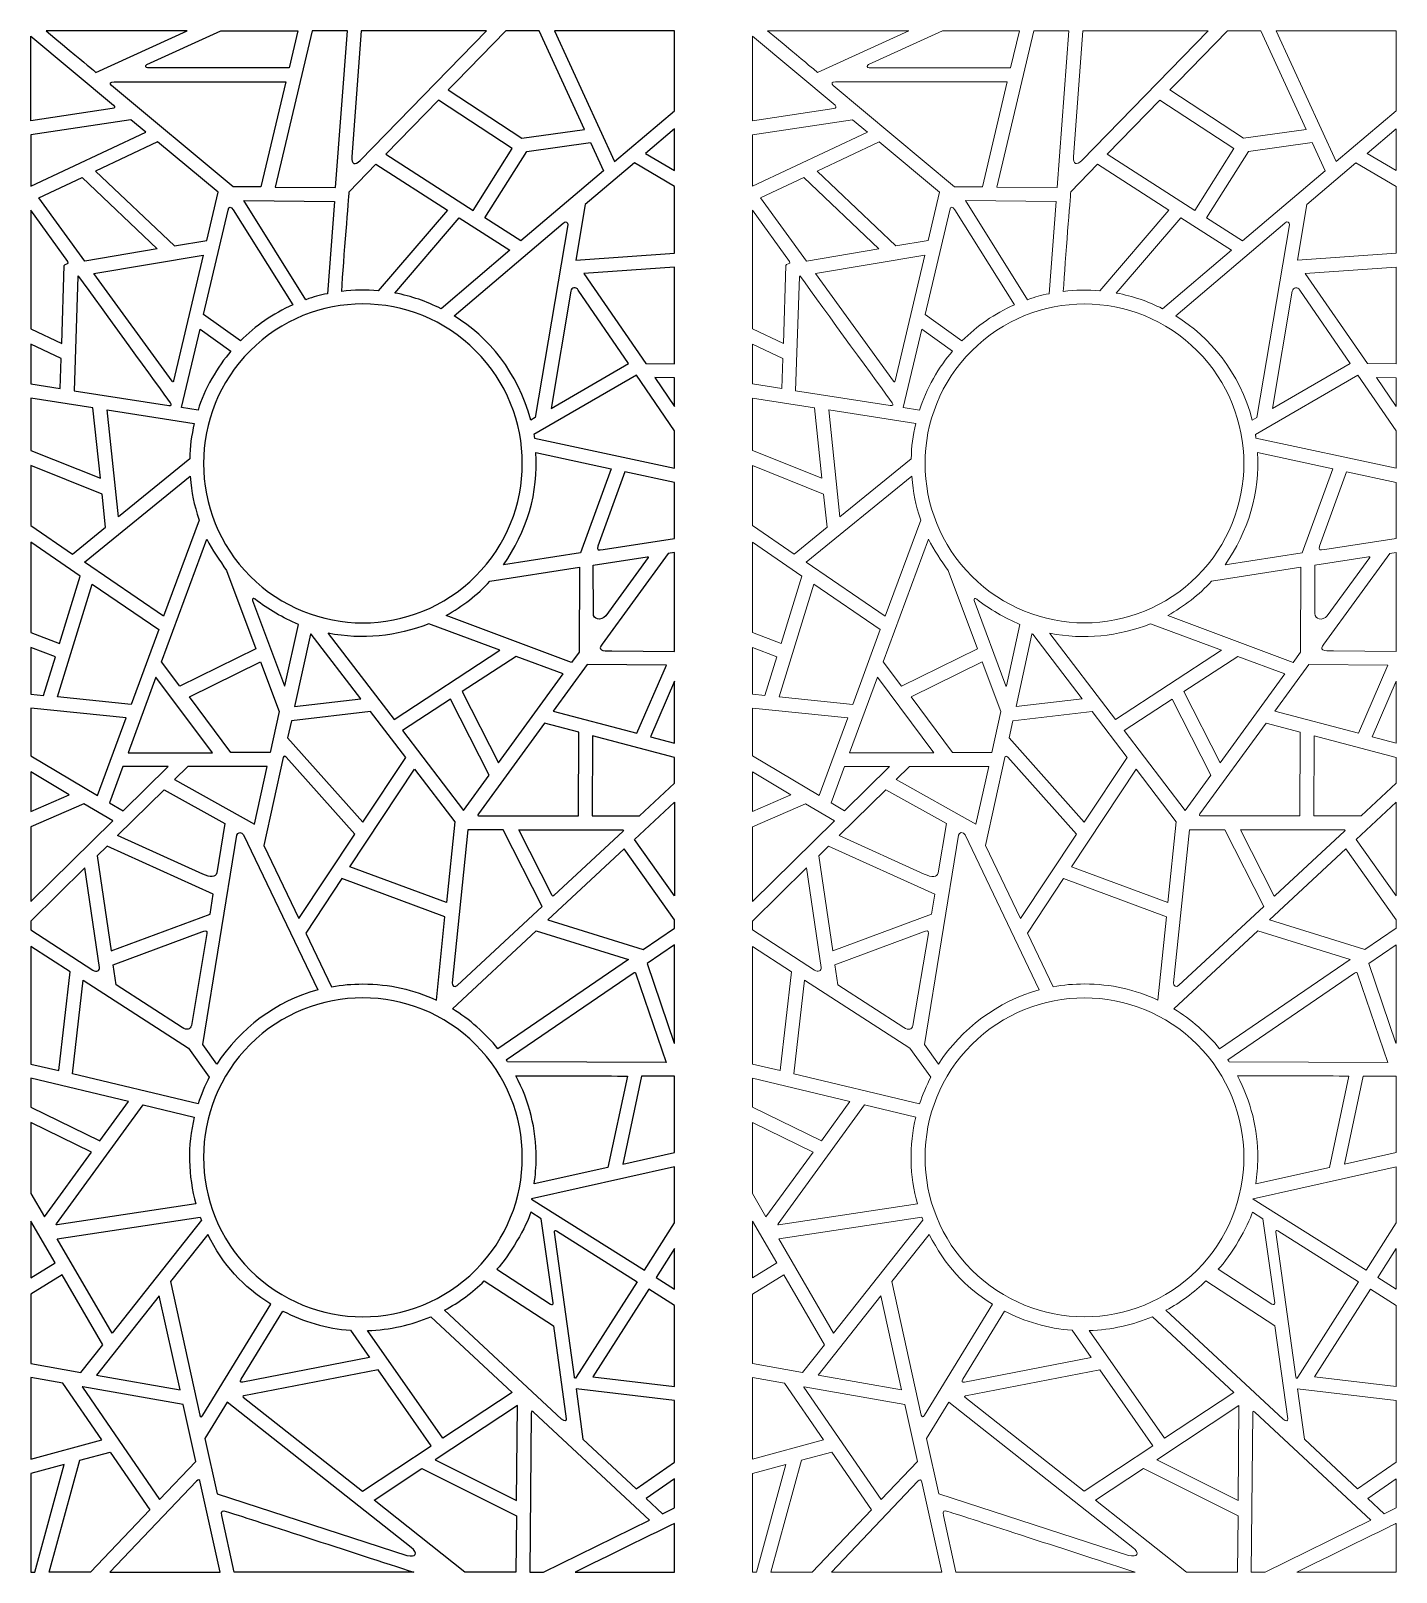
# Model space of a CAD drawing. Header units: centimetres. Extents: x -89 to 89, y -100 to 100.
import ezdxf

# ---------------------------------------------------------------- set-up
doc = ezdxf.new("R2010")
doc.units = ezdxf.units.CM
doc.header["$MEASUREMENT"] = 0
doc.layers.add('layer 1', color=7, linetype='Continuous')

msp = doc.modelspace()

# ---------------------------------------------------------------- linework, layer by layer
at = {"layer": 'layer 1', "color": 242}
for points, knots in [([(-68.32617, 100.04569), (-68.32617, 100.04569), (-80.18759, 94.64449), (-80.18759, 94.64449), (-80.18759, 94.64449), (-80.18759, 94.64449), (-80.18759, 94.6445), (-86.66528, 100.04563), (-86.66528, 100.04563), (-68.32617, 100.04569), (-68.32617, 100.04569), (-68.32617, 100.04569)], [0, 0, 0, 0, 0.25, 0.25, 0.25, 0.25, 0.5, 0.5, 0.5, 0.5, 1, 1, 1, 1]), ([(-53.97193, 100.04569), (-53.97193, 100.04569), (-53.97193, 100.04569), (-63.97984, 100.04569), (-63.97984, 100.04569), (-63.97984, 100.04569), (-73.56671, 95.68041), (-73.56671, 95.68041), (-73.56671, 95.68041), (-73.83417, 95.50669), (-73.75924, 95.26582), (-73.49605, 95.23502), (-73.49605, 95.23502), (-55.11095, 95.23502), (-55.11096, 95.23502), (-55.11096, 95.23502), (-55.11096, 95.23502), (-55.11096, 95.23502), (-53.97193, 100.04569), (-53.97193, 100.04569)], [0, 0, 0, 0, 0.166666667, 0.166666667, 0.166666667, 0.166666667, 0.333333333, 0.333333333, 0.333333333, 0.333333333, 0.5, 0.5, 0.5, 0.5, 0.666666667, 0.666666667, 0.666666667, 0.666666667, 1, 1, 1, 1]), ([(-52.12113, 100.04569), (-47.54679, 100.04568), (-47.54679, 100.04568), (-47.54679, 100.04568), (-47.54679, 100.04568), (-47.54679, 100.04568), (-49.06883, 79.69883), (-49.06883, 79.69883), (-49.06883, 79.69883), (-49.06883, 79.69883), (-56.92172, 79.76694), (-56.92172, 79.76694), (-56.92172, 79.76694), (-56.92172, 79.76694), (-52.12113, 100.04569), (-52.12113, 100.04569)], [0, 0, 0, 0, 0.2, 0.2, 0.2, 0.2, 0.4, 0.4, 0.4, 0.4, 0.6, 0.6, 0.6, 0.6, 1, 1, 1, 1]), ([(-45.74074, 100.04569), (-29.47314, 100.04568), (-29.47314, 100.04568), (-29.47314, 100.04568), (-29.47314, 100.04568), (-29.47314, 100.04568), (-45.86041, 83.22596), (-45.86041, 83.22596), (-45.86041, 83.22596), (-46.61632, 82.55061), (-46.98418, 82.7055), (-46.96402, 83.69063), (-46.96402, 83.69063), (-46.96402, 83.69063), (-45.74074, 100.04569), (-45.74074, 100.04569)], [0, 0, 0, 0, 0.2, 0.2, 0.2, 0.2, 0.4, 0.4, 0.4, 0.4, 0.6, 0.6, 0.6, 0.6, 1, 1, 1, 1]), ([(-20.64086, 100.04569), (-5.04891, 100.04569), (-5.04891, 100.04569), (-5.04891, 100.04569), (-5.04891, 100.04569), (-5.04891, 100.04569), (-5.04891, 89.63972), (-5.04891, 89.63972), (-5.04891, 89.63972), (-5.04891, 89.63972), (-12.85145, 83.09886), (-12.85145, 83.09886), (-12.85145, 83.09886), (-12.85145, 83.09886), (-20.64086, 100.04569), (-20.64086, 100.04569)], [0, 0, 0, 0, 0.2, 0.2, 0.2, 0.2, 0.4, 0.4, 0.4, 0.4, 0.6, 0.6, 0.6, 0.6, 1, 1, 1, 1]), ([(-78.07082, 89.96509), (-77.75641, 90.02165), (-77.70206, 90.15189), (-77.90775, 90.38147), (-77.90775, 90.38147), (-77.90775, 90.38147), (-88.64891, 99.35451), (-88.64891, 99.35451), (-88.64891, 99.35451), (-88.64891, 99.35451), (-88.6489, 88.36674), (-88.6489, 88.36674), (-88.6489, 88.36674), (-88.6489, 88.36674), (-78.07082, 89.96509), (-78.07082, 89.96509)], [0, 0, 0, 0, 0.2, 0.2, 0.2, 0.2, 0.4, 0.4, 0.4, 0.4, 0.6, 0.6, 0.6, 0.6, 1, 1, 1, 1]), ([(-26.95966, 100.04568), (-22.62366, 100.04567), (-22.62366, 100.04567), (-22.62366, 100.04567), (-22.62366, 100.04567), (-22.62366, 100.04567), (-16.74523, 87.23644), (-16.74523, 87.23644), (-16.74523, 87.23644), (-16.74523, 87.23644), (-24.89541, 86.11781), (-24.89541, 86.11781), (-24.89541, 86.11781), (-24.89541, 86.11781), (-34.44796, 92.36835), (-34.44796, 92.36835), (-34.44796, 92.36835), (-34.44796, 92.36835), (-33.40687, 93.43761), (-33.40687, 93.43761), (-33.40687, 93.43761), (-33.40687, 93.43761), (-26.95966, 100.04568), (-26.95966, 100.04568)], [0, 0, 0, 0, 0.142857143, 0.142857143, 0.142857143, 0.142857143, 0.285714286, 0.285714286, 0.285714286, 0.285714286, 0.428571429, 0.428571429, 0.428571429, 0.428571429, 0.571428571, 0.571428571, 0.571428571, 0.571428571, 0.714285714, 0.714285714, 0.714285714, 0.714285714, 1, 1, 1, 1]), ([(-78.16731, 92.93739), (-78.16731, 92.93739), (-62.39145, 79.81432), (-62.39145, 79.81432), (-62.39145, 79.81432), (-62.39145, 79.81432), (-58.76727, 79.78289), (-58.76727, 79.78289), (-58.76727, 79.78289), (-58.76727, 79.78289), (-55.55155, 93.43134), (-55.55155, 93.43134), (-55.55155, 93.43134), (-55.55155, 93.43134), (-77.84156, 93.43793), (-77.84156, 93.43793), (-77.84156, 93.43793), (-78.36265, 93.42603), (-78.42946, 93.19533), (-78.16731, 92.93739)], [0, 0, 0, 0, 0.166666667, 0.166666667, 0.166666667, 0.166666667, 0.333333333, 0.333333333, 0.333333333, 0.333333333, 0.5, 0.5, 0.5, 0.5, 0.666666667, 0.666666667, 0.666666667, 0.666666667, 1, 1, 1, 1]), ([(-42.56088, 84.03549), (-42.56088, 84.03549), (-35.72709, 91.05454), (-35.72709, 91.05454), (-35.72709, 91.05454), (-35.72709, 91.05454), (-26.132, 84.76677), (-26.132, 84.76677), (-26.132, 84.76677), (-26.132, 84.76677), (-31.19199, 76.73283), (-31.19199, 76.73283), (-31.19199, 76.73283), (-31.19199, 76.73283), (-42.56088, 84.03549), (-42.56088, 84.03549)], [0, 0, 0, 0, 0.2, 0.2, 0.2, 0.2, 0.4, 0.4, 0.4, 0.4, 0.6, 0.6, 0.6, 0.6, 1, 1, 1, 1]), ([(-88.6489, 86.5463), (-88.6489, 86.5463), (-75.65858, 88.50914), (-75.65858, 88.50914), (-75.65858, 88.50914), (-75.65858, 88.50914), (-73.71517, 86.89251), (-73.71517, 86.89251), (-73.71517, 86.89251), (-73.71517, 86.89251), (-88.64891, 79.88153), (-88.64891, 79.88153), (-88.64891, 79.88153), (-88.64891, 79.88153), (-88.6489, 86.5463), (-88.6489, 86.5463)], [0, 0, 0, 0, 0.2, 0.2, 0.2, 0.2, 0.4, 0.4, 0.4, 0.4, 0.6, 0.6, 0.6, 0.6, 1, 1, 1, 1]), ([(-5.0489, 81.91393), (-5.0489, 81.91393), (-8.82845, 84.1201), (-8.82845, 84.1201), (-8.82845, 84.1201), (-8.82845, 84.1201), (-5.04891, 87.3443), (-5.04891, 87.3443), (-5.04891, 87.3443), (-5.04891, 87.3443), (-5.0489, 81.91393), (-5.0489, 81.91393)], [0, 0, 0, 0, 0.25, 0.25, 0.25, 0.25, 0.5, 0.5, 0.5, 0.5, 1, 1, 1, 1]), ([(-70.01097, 72.11916), (-70.01097, 72.11916), (-80.23225, 81.84442), (-80.23225, 81.84442), (-80.23225, 81.84442), (-80.23225, 81.84442), (-72.18712, 85.6214), (-72.18712, 85.6214), (-72.18712, 85.6214), (-72.18712, 85.6214), (-64.3355, 79.09003), (-64.3355, 79.09003), (-64.3355, 79.09003), (-64.3355, 79.09003), (-65.80442, 72.82456), (-65.80442, 72.82456), (-65.80442, 72.82456), (-65.80442, 72.82456), (-70.01097, 72.11916), (-70.01097, 72.11916)], [0, 0, 0, 0, 0.166666667, 0.166666667, 0.166666667, 0.166666667, 0.333333333, 0.333333333, 0.333333333, 0.333333333, 0.5, 0.5, 0.5, 0.5, 0.666666667, 0.666666667, 0.666666667, 0.666666667, 1, 1, 1, 1]), ([(-29.67744, 75.76001), (-29.67744, 75.76001), (-25.02297, 72.77027), (-25.02297, 72.77027), (-25.02297, 72.77027), (-25.02297, 72.77027), (-14.27595, 81.89006), (-14.27595, 81.89006), (-14.27595, 81.89006), (-14.27595, 81.89006), (-15.95608, 85.52782), (-15.95608, 85.52782), (-15.95608, 85.52782), (-15.95608, 85.52782), (-24.2416, 84.39069), (-24.2416, 84.39069), (-24.2416, 84.39069), (-24.2416, 84.39069), (-29.67744, 75.76001), (-29.67744, 75.76001)], [0, 0, 0, 0, 0.166666667, 0.166666667, 0.166666667, 0.166666667, 0.333333333, 0.333333333, 0.333333333, 0.333333333, 0.5, 0.5, 0.5, 0.5, 0.666666667, 0.666666667, 0.666666667, 0.666666667, 1, 1, 1, 1]), ([(-43.52441, 66.2997), (-43.52441, 66.2997), (-34.55734, 76.75521), (-34.55734, 76.75521), (-34.55734, 76.75521), (-34.55734, 76.75521), (-43.84239, 82.71929), (-43.84239, 82.71929), (-43.84239, 82.71929), (-43.84239, 82.71929), (-47.30401, 79.16377), (-47.30401, 79.16377), (-47.30401, 79.16377), (-47.35568, 78.31747), (-48.00779, 70.63974), (-48.27628, 66.21929), (-48.27628, 66.21929), (-46.73306, 66.44472), (-45.07818, 66.44757), (-43.52441, 66.2997)], [0, 0, 0, 0, 0.166666667, 0.166666667, 0.166666667, 0.166666667, 0.333333333, 0.333333333, 0.333333333, 0.333333333, 0.5, 0.5, 0.5, 0.5, 0.666666667, 0.666666667, 0.666666667, 0.666666667, 1, 1, 1, 1]), ([(-5.0489, 71.18257), (-5.0489, 71.18257), (-17.8616, 70.28258), (-17.8616, 70.28258), (-17.8616, 70.28258), (-17.8616, 70.28258), (-16.64506, 77.51888), (-16.64506, 77.51888), (-16.64506, 77.51888), (-16.64506, 77.51888), (-10.27212, 82.8886), (-10.27212, 82.8886), (-10.27212, 82.8886), (-10.27212, 82.8886), (-5.0489, 79.83971), (-5.0489, 79.83971), (-5.0489, 79.83971), (-5.0489, 79.83971), (-5.0489, 71.18257), (-5.0489, 71.18257)], [0, 0, 0, 0, 0.166666667, 0.166666667, 0.166666667, 0.166666667, 0.333333333, 0.333333333, 0.333333333, 0.333333333, 0.5, 0.5, 0.5, 0.5, 0.666666667, 0.666666667, 0.666666667, 0.666666667, 1, 1, 1, 1]), ([(-72.23625, 71.74601), (-72.23625, 71.74601), (-81.9808, 81.02344), (-81.9808, 81.02344), (-81.9808, 81.02344), (-81.9808, 81.02344), (-87.59658, 78.387), (-87.59658, 78.387), (-87.59658, 78.387), (-87.59658, 78.387), (-81.63187, 70.16431), (-81.63187, 70.16431), (-81.63187, 70.16431), (-81.63187, 70.16431), (-72.23625, 71.74601), (-72.23625, 71.74601)], [0, 0, 0, 0, 0.2, 0.2, 0.2, 0.2, 0.4, 0.4, 0.4, 0.4, 0.6, 0.6, 0.6, 0.6, 1, 1, 1, 1]), ([(-88.6489, 76.77237), (-88.6489, 76.77237), (-83.82285, 70.11906), (-83.82285, 70.11906), (-83.82285, 70.11906), (-83.60264, 69.71347), (-84.31562, 69.8607), (-84.31681, 69.57685), (-84.31681, 69.57685), (-84.31681, 69.57685), (-84.62074, 59.44868), (-84.62074, 59.44868), (-84.62074, 59.44868), (-84.62074, 59.44868), (-88.64889, 61.36442), (-88.64889, 61.36442), (-88.64889, 61.36442), (-88.64889, 61.36442), (-88.6489, 76.77237), (-88.6489, 76.77237)], [0, 0, 0, 0, 0.166666667, 0.166666667, 0.166666667, 0.166666667, 0.333333333, 0.333333333, 0.333333333, 0.333333333, 0.5, 0.5, 0.5, 0.5, 0.666666667, 0.666666667, 0.666666667, 0.666666667, 1, 1, 1, 1]), ([(-63.02306, 76.78022), (-63.02306, 76.78022), (-66.21701, 63.22463), (-66.21701, 63.22463), (-66.21701, 63.22463), (-66.21701, 63.22463), (-61.43625, 59.79349), (-61.43625, 59.79349), (-61.43625, 59.79349), (-59.46854, 61.77016), (-57.21663, 63.32877), (-54.62865, 64.46844), (-54.62865, 64.46844), (-54.62865, 64.46844), (-62.35932, 76.81277), (-62.35932, 76.81277), (-62.35932, 76.81277), (-62.64047, 77.30416), (-62.94733, 77.2505), (-63.02306, 76.78022)], [0, 0, 0, 0, 0.166666667, 0.166666667, 0.166666667, 0.166666667, 0.333333333, 0.333333333, 0.333333333, 0.333333333, 0.5, 0.5, 0.5, 0.5, 0.666666667, 0.666666667, 0.666666667, 0.666666667, 1, 1, 1, 1]), ([(-50.10626, 65.92084), (-50.10626, 65.92084), (-49.20425, 77.89996), (-49.20425, 77.89996), (-49.20425, 77.89996), (-49.20425, 77.89996), (-60.98016, 78.00203), (-60.98016, 78.00203), (-60.98016, 78.00203), (-60.98016, 78.00203), (-52.92598, 65.1409), (-52.92598, 65.1409), (-52.92598, 65.1409), (-51.8472, 65.52555), (-51.25373, 65.70336), (-50.10626, 65.92084)], [0, 0, 0, 0, 0.2, 0.2, 0.2, 0.2, 0.4, 0.4, 0.4, 0.4, 0.6, 0.6, 0.6, 0.6, 1, 1, 1, 1]), ([(-35.38466, 63.9775), (-35.38466, 63.9775), (-26.45037, 71.55901), (-26.45037, 71.55901), (-26.45037, 71.55901), (-26.45037, 71.55901), (-33.02627, 75.77168), (-33.02627, 75.77168), (-33.02627, 75.77168), (-33.02627, 75.77168), (-41.40137, 66.01014), (-41.40137, 66.01014), (-41.40137, 66.01014), (-39.15656, 65.58294), (-37.3319, 64.93958), (-35.38466, 63.9775)], [0, 0, 0, 0, 0.2, 0.2, 0.2, 0.2, 0.4, 0.4, 0.4, 0.4, 0.6, 0.6, 0.6, 0.6, 1, 1, 1, 1]), ([(-23.15996, 49.84955), (-23.15996, 49.84955), (-18.91832, 74.8541), (-18.91832, 74.8541), (-18.91832, 74.8541), (-18.85379, 75.21812), (-19.21876, 75.40208), (-19.50353, 75.09313), (-19.50353, 75.09313), (-19.50353, 75.09313), (-33.68334, 63.03231), (-33.68334, 63.03231), (-33.68334, 63.03231), (-29.23961, 60.31871), (-25.37438, 55.70756), (-23.73623, 49.51742), (-23.73623, 49.51742), (-23.73623, 49.51742), (-23.15996, 49.84955), (-23.15996, 49.84955)], [0, 0, 0, 0, 0.166666667, 0.166666667, 0.166666667, 0.166666667, 0.333333333, 0.333333333, 0.333333333, 0.333333333, 0.5, 0.5, 0.5, 0.5, 0.666666667, 0.666666667, 0.666666667, 0.666666667, 1, 1, 1, 1]), ([(-70.3145, 54.5626), (-70.21655, 54.44131), (-70.15156, 54.44866), (-70.10038, 54.59129), (-70.10038, 54.59129), (-70.10038, 54.59129), (-66.25209, 70.92432), (-66.25209, 70.92432), (-66.25209, 70.92432), (-66.25209, 70.92432), (-80.45537, 68.54244), (-80.45537, 68.54244), (-80.45537, 68.54244), (-80.45537, 68.54244), (-70.3145, 54.5626), (-70.3145, 54.5626)], [0, 0, 0, 0, 0.2, 0.2, 0.2, 0.2, 0.4, 0.4, 0.4, 0.4, 0.6, 0.6, 0.6, 0.6, 1, 1, 1, 1]), ([(-82.52254, 68.15882), (-82.50531, 68.23431), (-82.46821, 68.23859), (-82.41134, 68.17178), (-82.41134, 68.17178), (-79.36484, 63.93305), (-72.03138, 53.85731), (-70.49129, 51.73992), (-70.49129, 51.73992), (-70.30863, 51.50023), (-70.38725, 51.34198), (-70.74003, 51.4007), (-70.74003, 51.4007), (-70.74003, 51.4007), (-83.02863, 53.32085), (-83.02863, 53.32085), (-83.02863, 53.32085), (-83.02863, 53.32085), (-82.52254, 68.15882), (-82.52254, 68.15882)], [0, 0, 0, 0, 0.166666667, 0.166666667, 0.166666667, 0.166666667, 0.333333333, 0.333333333, 0.333333333, 0.333333333, 0.5, 0.5, 0.5, 0.5, 0.666666667, 0.666666667, 0.666666667, 0.666666667, 1, 1, 1, 1]), ([(-5.04891, 56.83719), (-5.04891, 56.83719), (-8.77372, 56.87011), (-8.77372, 56.87011), (-8.77372, 56.87011), (-8.77372, 56.87011), (-16.85723, 68.54863), (-16.85723, 68.54863), (-16.85723, 68.54863), (-16.85723, 68.54863), (-5.0489, 69.37813), (-5.0489, 69.37813), (-5.0489, 69.37813), (-5.0489, 69.37813), (-5.04891, 56.83719), (-5.04891, 56.83719)], [0, 0, 0, 0, 0.2, 0.2, 0.2, 0.2, 0.4, 0.4, 0.4, 0.4, 0.6, 0.6, 0.6, 0.6, 1, 1, 1, 1]), ([(-60.1622, 29.24935), (-68.24504, 37.33227), (-68.24503, 50.4421), (-60.16214, 58.52498), (-60.16214, 58.52498), (-52.07929, 66.60791), (-38.96938, 66.60787), (-30.88648, 58.52498), (-30.88648, 58.52498), (-22.80364, 50.44216), (-22.80359, 37.33222), (-30.88648, 29.24932), (-30.88648, 29.24932), (-38.9694, 21.16644), (-52.07927, 21.16642), (-60.1622, 29.24935)], [0, 0, 0, 0, 0.2, 0.2, 0.2, 0.2, 0.4, 0.4, 0.4, 0.4, 0.6, 0.6, 0.6, 0.6, 1, 1, 1, 1]), ([(-18.54117, 66.24041), (-18.44917, 66.82238), (-17.82623, 66.83021), (-17.56781, 66.39949), (-17.56781, 66.39949), (-17.56781, 66.39949), (-11.02773, 56.84026), (-11.02773, 56.84026), (-11.02773, 56.84026), (-11.02773, 56.84026), (-21.09907, 51.02557), (-21.09907, 51.02557), (-21.09907, 51.02557), (-21.09907, 51.02557), (-18.54117, 66.24041), (-18.54117, 66.24041)], [0, 0, 0, 0, 0.2, 0.2, 0.2, 0.2, 0.4, 0.4, 0.4, 0.4, 0.6, 0.6, 0.6, 0.6, 1, 1, 1, 1]), ([(-62.66521, 58.45983), (-62.66521, 58.45983), (-66.66349, 61.32947), (-66.66349, 61.32947), (-66.66349, 61.32947), (-66.66349, 61.32947), (-69.06451, 51.13892), (-69.06451, 51.13892), (-69.06451, 51.13892), (-69.06451, 51.13892), (-66.93829, 50.80975), (-66.93829, 50.80975), (-66.93829, 50.80975), (-66.16494, 53.39594), (-64.36005, 56.57211), (-62.66521, 58.45983)], [0, 0, 0, 0, 0.2, 0.2, 0.2, 0.2, 0.4, 0.4, 0.4, 0.4, 0.6, 0.6, 0.6, 0.6, 1, 1, 1, 1]), ([(-88.6489, 59.37502), (-88.6489, 59.37502), (-84.68733, 57.49431), (-84.68733, 57.49431), (-84.68733, 57.49431), (-84.68733, 57.49431), (-84.82013, 53.60081), (-84.82013, 53.60081), (-84.82013, 53.60081), (-84.82013, 53.60081), (-88.64889, 54.19907), (-88.64889, 54.19907), (-88.64889, 54.19907), (-88.64889, 54.19907), (-88.6489, 59.37502), (-88.6489, 59.37502)], [0, 0, 0, 0, 0.2, 0.2, 0.2, 0.2, 0.4, 0.4, 0.4, 0.4, 0.6, 0.6, 0.6, 0.6, 1, 1, 1, 1]), ([(-5.04889, 43.26184), (-5.04889, 43.26184), (-23.26473, 47.18683), (-23.26473, 47.18683), (-23.26473, 47.18683), (-23.33296, 47.65132), (-23.24219, 47.19938), (-23.33847, 47.65419), (-23.33847, 47.65419), (-23.33847, 47.65419), (-10.00835, 55.35031), (-10.00835, 55.35031), (-10.00835, 55.35031), (-10.00835, 55.35031), (-5.0489, 48.10147), (-5.0489, 48.10147), (-5.0489, 48.10147), (-5.0489, 48.10147), (-5.04889, 43.26184), (-5.04889, 43.26184)], [0, 0, 0, 0, 0.166666667, 0.166666667, 0.166666667, 0.166666667, 0.333333333, 0.333333333, 0.333333333, 0.333333333, 0.5, 0.5, 0.5, 0.5, 0.666666667, 0.666666667, 0.666666667, 0.666666667, 1, 1, 1, 1]), ([(-5.04891, 51.28922), (-5.04891, 51.28922), (-7.61564, 55.04083), (-7.61564, 55.04083), (-7.61564, 55.04083), (-7.61564, 55.04083), (-5.04889, 55.0167), (-5.04889, 55.0167), (-5.04889, 55.0167), (-5.04889, 55.0167), (-5.04891, 51.28922), (-5.04891, 51.28922)], [0, 0, 0, 0, 0.25, 0.25, 0.25, 0.25, 0.5, 0.5, 0.5, 0.5, 1, 1, 1, 1]), ([(-88.64889, 52.3772), (-88.64889, 52.3772), (-80.57833, 51.11613), (-80.57833, 51.11613), (-80.57833, 51.11613), (-80.57833, 51.11613), (-79.61424, 41.95277), (-79.61424, 41.95277), (-79.61424, 41.95277), (-79.61424, 41.95277), (-88.64891, 45.5602), (-88.64891, 45.5602), (-88.64891, 45.5602), (-88.64891, 45.5602), (-88.64889, 52.3772), (-88.64889, 52.3772)], [0, 0, 0, 0, 0.2, 0.2, 0.2, 0.2, 0.4, 0.4, 0.4, 0.4, 0.6, 0.6, 0.6, 0.6, 1, 1, 1, 1]), ([(-67.42668, 49.0612), (-67.42668, 49.0612), (-78.73818, 50.82864), (-78.73818, 50.82864), (-78.73818, 50.82864), (-78.73818, 50.82864), (-77.27863, 36.95595), (-77.27863, 36.95595), (-77.27863, 36.95595), (-77.27863, 36.95595), (-68.01668, 44.47967), (-68.01668, 44.47967), (-68.01668, 44.47967), (-68.00048, 46.0613), (-67.80278, 47.52652), (-67.42668, 49.0612)], [0, 0, 0, 0, 0.2, 0.2, 0.2, 0.2, 0.4, 0.4, 0.4, 0.4, 0.6, 0.6, 0.6, 0.6, 1, 1, 1, 1]), ([(-27.26571, 30.73803), (-27.26571, 30.73803), (-17.25148, 32.26814), (-17.25148, 32.26814), (-17.25148, 32.26814), (-17.25148, 32.26814), (-13.27503, 43.1934), (-13.27503, 43.1934), (-13.27503, 43.1934), (-13.27503, 43.1934), (-23.06828, 45.30398), (-23.06828, 45.30398), (-23.06828, 45.30398), (-22.65902, 40.13627), (-24.31277, 34.95082), (-27.26571, 30.73803)], [0, 0, 0, 0, 0.2, 0.2, 0.2, 0.2, 0.4, 0.4, 0.4, 0.4, 0.6, 0.6, 0.6, 0.6, 1, 1, 1, 1]), ([(-88.64889, 43.62578), (-88.64889, 43.62578), (-79.39992, 39.91545), (-79.39992, 39.91545), (-79.39992, 39.91545), (-79.39992, 39.91545), (-78.94606, 35.60142), (-78.94606, 35.60142), (-78.94606, 35.60142), (-78.94606, 35.60142), (-83.22628, 32.12455), (-83.22628, 32.12455), (-83.22628, 32.12455), (-83.22628, 32.12455), (-88.6489, 35.81888), (-88.6489, 35.81888), (-88.6489, 35.81888), (-88.6489, 35.81888), (-88.64889, 43.62578), (-88.64889, 43.62578)], [0, 0, 0, 0, 0.166666667, 0.166666667, 0.166666667, 0.166666667, 0.333333333, 0.333333333, 0.333333333, 0.333333333, 0.5, 0.5, 0.5, 0.5, 0.666666667, 0.666666667, 0.666666667, 0.666666667, 1, 1, 1, 1]), ([(-67.94397, 42.22931), (-67.94397, 42.22931), (-81.67489, 31.06569), (-81.67489, 31.06569), (-81.67489, 31.06569), (-81.67489, 31.06569), (-71.39829, 24.05204), (-71.39829, 24.05204), (-71.39829, 24.05204), (-71.39829, 24.05204), (-66.79311, 36.52907), (-66.79311, 36.52907), (-66.79311, 36.52907), (-67.48963, 38.6845), (-67.77218, 39.89341), (-67.94397, 42.22931)], [0, 0, 0, 0, 0.2, 0.2, 0.2, 0.2, 0.4, 0.4, 0.4, 0.4, 0.6, 0.6, 0.6, 0.6, 1, 1, 1, 1]), ([(-5.0489, 34.13268), (-5.0489, 34.13268), (-14.32592, 32.71518), (-14.32592, 32.71518), (-14.32592, 32.71518), (-14.99187, 32.61343), (-15.13531, 32.59146), (-15.02688, 33.15024), (-15.02688, 33.15024), (-15.02688, 33.15024), (-11.49886, 42.81065), (-11.49886, 42.81065), (-11.49886, 42.81065), (-11.49886, 42.81065), (-5.0489, 41.42062), (-5.0489, 41.42062), (-5.0489, 41.42062), (-5.0489, 41.42062), (-5.0489, 34.13268), (-5.0489, 34.13268)], [0, 0, 0, 0, 0.166666667, 0.166666667, 0.166666667, 0.166666667, 0.333333333, 0.333333333, 0.333333333, 0.333333333, 0.5, 0.5, 0.5, 0.5, 0.666666667, 0.666666667, 0.666666667, 0.666666667, 1, 1, 1, 1]), ([(-65.78791, 34.05408), (-65.78791, 34.05408), (-71.65888, 18.14765), (-71.65888, 18.14765), (-71.65888, 18.14765), (-71.65888, 18.14765), (-69.28549, 14.97801), (-69.28549, 14.97801), (-69.28549, 14.97801), (-69.28549, 14.97801), (-59.43592, 19.82766), (-59.43592, 19.82766), (-59.43592, 19.82766), (-59.43592, 19.82766), (-63.23227, 30.00762), (-63.23227, 30.00762), (-63.23227, 30.00762), (-64.11269, 31.21612), (-65.1045, 32.73807), (-65.78791, 34.05408)], [0, 0, 0, 0, 0.166666667, 0.166666667, 0.166666667, 0.166666667, 0.333333333, 0.333333333, 0.333333333, 0.333333333, 0.5, 0.5, 0.5, 0.5, 0.666666667, 0.666666667, 0.666666667, 0.666666667, 1, 1, 1, 1]), ([(-88.6489, 33.64619), (-88.6489, 33.64619), (-82.23512, 29.26888), (-82.23512, 29.26888), (-82.23512, 29.26888), (-82.23512, 29.26888), (-84.93014, 20.51461), (-84.93014, 20.51461), (-84.93014, 20.51461), (-84.93014, 20.51461), (-88.6489, 21.91977), (-88.6489, 21.91977), (-88.6489, 21.91977), (-88.6489, 21.91977), (-88.6489, 33.64619), (-88.6489, 33.64619)], [0, 0, 0, 0, 0.2, 0.2, 0.2, 0.2, 0.4, 0.4, 0.4, 0.4, 0.6, 0.6, 0.6, 0.6, 1, 1, 1, 1]), ([(-5.04891, 19.483), (-5.04891, 19.483), (-13.18018, 19.55945), (-13.18018, 19.55945), (-13.18018, 19.55945), (-14.56027, 19.55167), (-15.06722, 19.63281), (-14.44879, 20.44544), (-14.44879, 20.44544), (-14.44879, 20.44544), (-5.88427, 32.18417), (-5.88427, 32.18417), (-5.88427, 32.18417), (-5.88427, 32.18417), (-5.04891, 32.31182), (-5.04891, 32.31182), (-5.04891, 32.31182), (-5.04891, 32.31182), (-5.04891, 19.483), (-5.04891, 19.483)], [0, 0, 0, 0, 0.166666667, 0.166666667, 0.166666667, 0.166666667, 0.333333333, 0.333333333, 0.333333333, 0.333333333, 0.5, 0.5, 0.5, 0.5, 0.666666667, 0.666666667, 0.666666667, 0.666666667, 1, 1, 1, 1]), ([(-34.70529, 24.15189), (-34.70529, 24.15189), (-18.42306, 18.0522), (-18.42306, 18.0522), (-18.42306, 18.0522), (-18.42306, 18.0522), (-17.4571, 19.37618), (-17.4571, 19.37618), (-17.4571, 19.37618), (-17.4571, 19.37618), (-17.41059, 30.42291), (-17.41059, 30.42291), (-17.41059, 30.42291), (-17.41059, 30.42291), (-29.02712, 28.58856), (-29.02712, 28.58856), (-29.02712, 28.58856), (-30.63954, 26.85064), (-32.61785, 25.3122), (-34.70529, 24.15189)], [0, 0, 0, 0, 0.166666667, 0.166666667, 0.166666667, 0.166666667, 0.333333333, 0.333333333, 0.333333333, 0.333333333, 0.5, 0.5, 0.5, 0.5, 0.666666667, 0.666666667, 0.666666667, 0.666666667, 1, 1, 1, 1]), ([(-8.62362, 31.76554), (-8.62362, 31.76554), (-15.60945, 30.69819), (-15.60945, 30.69819), (-15.60945, 30.69819), (-15.60945, 30.69819), (-15.59981, 24.42177), (-15.59981, 24.42177), (-15.59981, 24.42177), (-15.63418, 23.6458), (-14.62252, 23.35614), (-13.9948, 24.1216), (-13.9948, 24.1216), (-13.9948, 24.1216), (-8.48626, 31.6718), (-8.48626, 31.6718), (-8.48626, 31.6718), (-8.44959, 31.75816), (-8.48571, 31.78661), (-8.62362, 31.76554)], [0, 0, 0, 0, 0.166666667, 0.166666667, 0.166666667, 0.166666667, 0.333333333, 0.333333333, 0.333333333, 0.333333333, 0.5, 0.5, 0.5, 0.5, 0.666666667, 0.666666667, 0.666666667, 0.666666667, 1, 1, 1, 1]), ([(-85.18485, 13.56946), (-85.18485, 13.56946), (-75.6208, 12.6118), (-75.6208, 12.6118), (-75.6208, 12.6118), (-75.6208, 12.6118), (-72.04083, 22.31134), (-72.04083, 22.31134), (-72.04083, 22.31134), (-72.04083, 22.31134), (-80.67874, 28.2066), (-80.67874, 28.2066), (-80.67874, 28.2066), (-80.67874, 28.2066), (-85.18485, 13.56946), (-85.18485, 13.56946)], [0, 0, 0, 0, 0.2, 0.2, 0.2, 0.2, 0.4, 0.4, 0.4, 0.4, 0.6, 0.6, 0.6, 0.6, 1, 1, 1, 1]), ([(-59.85415, 26.09892), (-59.90784, 26.3629), (-59.74208, 26.44124), (-59.52379, 26.26972), (-59.52379, 26.26972), (-57.84299, 24.92866), (-55.90551, 23.82578), (-53.89977, 22.99725), (-53.89977, 22.99725), (-53.89977, 22.99725), (-55.65585, 15.02254), (-55.65585, 15.02254), (-55.65585, 15.02254), (-55.67498, 14.96213), (-55.69726, 14.9621), (-55.72282, 15.02254), (-55.72282, 15.02254), (-55.72282, 15.02254), (-59.85415, 26.09892), (-59.85415, 26.09892)], [0, 0, 0, 0, 0.166666667, 0.166666667, 0.166666667, 0.166666667, 0.333333333, 0.333333333, 0.333333333, 0.333333333, 0.5, 0.5, 0.5, 0.5, 0.666666667, 0.666666667, 0.666666667, 0.666666667, 1, 1, 1, 1]), ([(-50.03734, 21.81854), (-50.04555, 21.83278), (-50.04017, 21.83745), (-50.0236, 21.83457), (-50.0236, 21.83457), (-45.61252, 20.97236), (-41.15064, 21.40759), (-36.96248, 23.07414), (-36.96248, 23.07414), (-36.96248, 23.07414), (-27.7468, 19.62843), (-27.7468, 19.62843), (-27.7468, 19.62843), (-27.7468, 19.62843), (-41.48082, 10.6333), (-41.48082, 10.6333), (-41.48082, 10.6333), (-41.48082, 10.6333), (-50.03734, 21.81854), (-50.03734, 21.81854)], [0, 0, 0, 0, 0.166666667, 0.166666667, 0.166666667, 0.166666667, 0.333333333, 0.333333333, 0.333333333, 0.333333333, 0.5, 0.5, 0.5, 0.5, 0.666666667, 0.666666667, 0.666666667, 0.666666667, 1, 1, 1, 1]), ([(-52.34126, 21.70465), (-52.32527, 21.7843), (-52.27968, 21.78955), (-52.23338, 21.72676), (-52.23338, 21.72676), (-52.23338, 21.72676), (-45.81533, 13.33689), (-45.81533, 13.33689), (-45.81533, 13.33689), (-45.81533, 13.33689), (-54.40172, 12.34776), (-54.40172, 12.34776), (-54.40172, 12.34776), (-54.40172, 12.34776), (-52.34126, 21.70465), (-52.34126, 21.70465)], [0, 0, 0, 0, 0.2, 0.2, 0.2, 0.2, 0.4, 0.4, 0.4, 0.4, 0.6, 0.6, 0.6, 0.6, 1, 1, 1, 1]), ([(-88.64889, 19.99554), (-88.64889, 19.99554), (-85.46084, 18.7909), (-85.46084, 18.7909), (-85.46084, 18.7909), (-85.46084, 18.7909), (-87.01191, 13.75238), (-87.01191, 13.75238), (-87.01191, 13.75238), (-87.01191, 13.75238), (-88.64889, 13.9163), (-88.64889, 13.9163), (-88.64889, 13.9163), (-88.64889, 13.9163), (-88.64889, 19.99554), (-88.64889, 19.99554)], [0, 0, 0, 0, 0.2, 0.2, 0.2, 0.2, 0.4, 0.4, 0.4, 0.4, 0.6, 0.6, 0.6, 0.6, 1, 1, 1, 1]), ([(-68.04152, 13.60022), (-68.04152, 13.60022), (-62.65823, 6.33967), (-62.65823, 6.33967), (-62.65823, 6.33967), (-62.65823, 6.33967), (-57.56743, 6.34157), (-57.56743, 6.34157), (-57.56743, 6.34157), (-57.56743, 6.34157), (-56.39395, 11.67065), (-56.39395, 11.67065), (-56.39395, 11.67065), (-56.39395, 11.67065), (-58.8037, 18.13245), (-58.8037, 18.13245), (-58.8037, 18.13245), (-58.8037, 18.13245), (-68.04152, 13.60022), (-68.04152, 13.60022)], [0, 0, 0, 0, 0.166666667, 0.166666667, 0.166666667, 0.166666667, 0.333333333, 0.333333333, 0.333333333, 0.333333333, 0.5, 0.5, 0.5, 0.5, 0.666666667, 0.666666667, 0.666666667, 0.666666667, 1, 1, 1, 1]), ([(-32.61805, 14.27625), (-32.61805, 14.27625), (-25.62193, 18.83396), (-25.62193, 18.83396), (-25.62193, 18.83396), (-25.62193, 18.83396), (-19.51784, 16.5517), (-19.51784, 16.5517), (-19.51784, 16.5517), (-19.51784, 16.5517), (-27.92206, 5.03272), (-27.92206, 5.03272), (-27.92206, 5.03272), (-27.92206, 5.03272), (-32.61805, 14.27625), (-32.61805, 14.27625)], [0, 0, 0, 0, 0.2, 0.2, 0.2, 0.2, 0.4, 0.4, 0.4, 0.4, 0.6, 0.6, 0.6, 0.6, 1, 1, 1, 1]), ([(-65.06512, 6.33879), (-65.06512, 6.33879), (-76.01895, 6.3347), (-76.01895, 6.3347), (-76.01895, 6.3347), (-76.01895, 6.3347), (-72.40135, 16.13609), (-72.40135, 16.13609), (-72.40135, 16.13609), (-72.40135, 16.13609), (-65.06512, 6.33879), (-65.06512, 6.33879)], [0, 0, 0, 0, 0.25, 0.25, 0.25, 0.25, 0.5, 0.5, 0.5, 0.5, 1, 1, 1, 1]), ([(-20.80601, 11.73212), (-20.80601, 11.73212), (-16.40578, 17.76316), (-16.40578, 17.76316), (-16.40578, 17.76316), (-16.40578, 17.76316), (-6.12275, 17.69299), (-6.12275, 17.69299), (-6.12275, 17.69299), (-6.12275, 17.69299), (-9.93783, 8.85296), (-9.93783, 8.85296), (-9.93783, 8.85296), (-9.93783, 8.85296), (-20.80601, 11.73212), (-20.80601, 11.73212)], [0, 0, 0, 0, 0.2, 0.2, 0.2, 0.2, 0.4, 0.4, 0.4, 0.4, 0.6, 0.6, 0.6, 0.6, 1, 1, 1, 1]), ([(-5.0489, 7.55776), (-5.0489, 7.55776), (-8.17848, 8.38687), (-8.17848, 8.38687), (-8.17848, 8.38687), (-8.17848, 8.38687), (-5.04891, 15.6385), (-5.04891, 15.6385), (-5.04891, 15.6385), (-5.04891, 15.6385), (-5.0489, 7.55776), (-5.0489, 7.55776)], [0, 0, 0, 0, 0.25, 0.25, 0.25, 0.25, 0.5, 0.5, 0.5, 0.5, 1, 1, 1, 1]), ([(-88.6489, 12.1073), (-88.6489, 12.1073), (-76.26437, 10.86817), (-76.26437, 10.86817), (-76.26437, 10.86817), (-76.26437, 10.86817), (-79.99428, 0.76266), (-79.99428, 0.76266), (-79.99428, 0.76266), (-79.99428, 0.76266), (-88.6489, 5.9284), (-88.6489, 5.9284), (-88.6489, 5.9284), (-88.6489, 5.9284), (-88.6489, 12.1073), (-88.6489, 12.1073)], [0, 0, 0, 0, 0.2, 0.2, 0.2, 0.2, 0.4, 0.4, 0.4, 0.4, 0.6, 0.6, 0.6, 0.6, 1, 1, 1, 1]), ([(-34.13371, 13.28549), (-34.13371, 13.28549), (-29.11221, 3.4014), (-29.11221, 3.4014), (-29.11221, 3.4014), (-29.11221, 3.4014), (-32.44326, -1.18084), (-32.44326, -1.18084), (-32.44326, -1.18084), (-32.44326, -1.18084), (-40.38418, 9.19967), (-40.38418, 9.19967), (-40.38418, 9.19967), (-40.38418, 9.19967), (-34.13371, 13.28549), (-34.13371, 13.28549)], [0, 0, 0, 0, 0.2, 0.2, 0.2, 0.2, 0.4, 0.4, 0.4, 0.4, 0.6, 0.6, 0.6, 0.6, 1, 1, 1, 1]), ([(-55.30128, 8.26252), (-55.30128, 8.26252), (-54.81106, 10.4886), (-54.81106, 10.4886), (-54.81106, 10.4886), (-54.81106, 10.4886), (-44.54152, 11.67168), (-44.54152, 11.67168), (-44.54152, 11.67168), (-44.54152, 11.67168), (-39.97214, 5.69859), (-39.97214, 5.69859), (-39.97214, 5.69859), (-39.97214, 5.69859), (-45.54768, -2.69273), (-45.54768, -2.69273), (-45.54768, -2.69273), (-45.54768, -2.69273), (-55.30128, 8.26252), (-55.30128, 8.26252)], [0, 0, 0, 0, 0.166666667, 0.166666667, 0.166666667, 0.166666667, 0.333333333, 0.333333333, 0.333333333, 0.333333333, 0.5, 0.5, 0.5, 0.5, 0.666666667, 0.666666667, 0.666666667, 0.666666667, 1, 1, 1, 1]), ([(-30.52588, -1.61593), (-30.52588, -1.61593), (-21.94457, 10.17165), (-21.94457, 10.17165), (-21.94457, 10.17165), (-21.94457, 10.17165), (-17.5008, 8.99444), (-17.5008, 8.99444), (-17.5008, 8.99444), (-17.5008, 8.99444), (-17.54652, -1.86338), (-17.54652, -1.86338), (-17.54652, -1.86338), (-17.54652, -1.86338), (-30.27847, -1.86779), (-30.27847, -1.86779), (-30.27847, -1.86779), (-30.6609, -1.87259), (-30.68053, -1.84105), (-30.52588, -1.61593)], [0, 0, 0, 0, 0.166666667, 0.166666667, 0.166666667, 0.166666667, 0.333333333, 0.333333333, 0.333333333, 0.333333333, 0.5, 0.5, 0.5, 0.5, 0.666666667, 0.666666667, 0.666666667, 0.666666667, 1, 1, 1, 1]), ([(-5.0489, 2.37464), (-5.0489, 2.37464), (-9.60382, -1.86065), (-9.60382, -1.86065), (-9.60382, -1.86065), (-9.60382, -1.86065), (-15.74657, -1.86275), (-15.74657, -1.86275), (-15.74657, -1.86275), (-15.74657, -1.86275), (-15.70284, 8.51811), (-15.70284, 8.51811), (-15.70284, 8.51811), (-15.70284, 8.51811), (-5.04889, 5.69565), (-5.04889, 5.69565), (-5.04889, 5.69565), (-5.04889, 5.69565), (-5.0489, 2.37464), (-5.0489, 2.37464)], [0, 0, 0, 0, 0.166666667, 0.166666667, 0.166666667, 0.166666667, 0.333333333, 0.333333333, 0.333333333, 0.333333333, 0.5, 0.5, 0.5, 0.5, 0.666666667, 0.666666667, 0.666666667, 0.666666667, 1, 1, 1, 1]), ([(-70.82584, 4.53658), (-70.82584, 4.53658), (-76.67712, -1.21731), (-76.67712, -1.21731), (-76.67712, -1.21731), (-76.67712, -1.21731), (-78.42195, -0.17583), (-78.42195, -0.17583), (-78.42195, -0.17583), (-78.42195, -0.17583), (-76.68347, 4.5344), (-76.68347, 4.5344), (-76.68347, 4.5344), (-76.68347, 4.5344), (-70.82584, 4.53658), (-70.82584, 4.53658)], [0, 0, 0, 0, 0.2, 0.2, 0.2, 0.2, 0.4, 0.4, 0.4, 0.4, 0.6, 0.6, 0.6, 0.6, 1, 1, 1, 1]), ([(-69.97867, 2.84506), (-69.97867, 2.84506), (-68.25766, 4.53754), (-68.25766, 4.53754), (-68.25766, 4.53754), (-68.25766, 4.53754), (-57.96383, 4.54135), (-57.96383, 4.54135), (-57.96383, 4.54135), (-57.96383, 4.54135), (-59.61245, -2.94542), (-59.61245, -2.94542), (-59.61245, -2.94542), (-59.61245, -2.94542), (-69.97867, 2.84506), (-69.97867, 2.84506)], [0, 0, 0, 0, 0.2, 0.2, 0.2, 0.2, 0.4, 0.4, 0.4, 0.4, 0.6, 0.6, 0.6, 0.6, 1, 1, 1, 1]), ([(-55.86693, 5.69388), (-55.80306, 5.92179), (-55.64482, 5.92594), (-55.47568, 5.75141), (-55.47568, 5.75141), (-55.47568, 5.75141), (-46.57765, -4.24281), (-46.57765, -4.24281), (-46.57765, -4.24281), (-46.57765, -4.24281), (-53.84221, -15.17612), (-53.84221, -15.17612), (-53.84221, -15.17612), (-53.84221, -15.17612), (-58.37547, -5.69827), (-58.37547, -5.69827), (-58.37547, -5.69827), (-58.37547, -5.69827), (-55.86693, 5.69388), (-55.86693, 5.69388)], [0, 0, 0, 0, 0.166666667, 0.166666667, 0.166666667, 0.166666667, 0.333333333, 0.333333333, 0.333333333, 0.333333333, 0.5, 0.5, 0.5, 0.5, 0.666666667, 0.666666667, 0.666666667, 0.666666667, 1, 1, 1, 1]), ([(-38.81557, 4.1867), (-38.81557, 4.1867), (-47.22519, -8.46988), (-47.22519, -8.46988), (-47.22519, -8.46988), (-47.22519, -8.46988), (-34.68521, -13.11114), (-34.68521, -13.11114), (-34.68521, -13.11114), (-34.68521, -13.11114), (-33.6096, -2.61872), (-33.6096, -2.61872), (-33.6096, -2.61872), (-33.6096, -2.61872), (-38.81557, 4.1867), (-38.81557, 4.1867)], [0, 0, 0, 0, 0.2, 0.2, 0.2, 0.2, 0.4, 0.4, 0.4, 0.4, 0.6, 0.6, 0.6, 0.6, 1, 1, 1, 1]), ([(-88.6489, 3.83213), (-88.6489, 3.83213), (-83.648, 0.84719), (-83.648, 0.84719), (-83.648, 0.84719), (-83.648, 0.84719), (-88.64891, -1.30883), (-88.64891, -1.30883), (-88.64891, -1.30883), (-88.64891, -1.30883), (-88.6489, 3.83213), (-88.6489, 3.83213)], [0, 0, 0, 0, 0.25, 0.25, 0.25, 0.25, 0.5, 0.5, 0.5, 0.5, 1, 1, 1, 1]), ([(-64.506, -9.27848), (-64.506, -9.27848), (-63.46206, -2.85688), (-63.46206, -2.85688), (-63.46206, -2.85688), (-63.46206, -2.85688), (-71.3159, 1.53018), (-71.3159, 1.53018), (-71.3159, 1.53018), (-71.3159, 1.53018), (-77.3715, -4.42466), (-77.3715, -4.42466), (-77.3715, -4.42466), (-77.3715, -4.42466), (-66.32774, -9.41675), (-66.32774, -9.41675), (-66.32774, -9.41675), (-65.30467, -9.90022), (-64.68143, -9.85258), (-64.506, -9.27848)], [0, 0, 0, 0, 0.166666667, 0.166666667, 0.166666667, 0.166666667, 0.333333333, 0.333333333, 0.333333333, 0.333333333, 0.5, 0.5, 0.5, 0.5, 0.666666667, 0.666666667, 0.666666667, 0.666666667, 1, 1, 1, 1]), ([(-88.6489, -3.26901), (-88.6489, -3.26901), (-81.75252, -0.29577), (-81.75252, -0.29577), (-81.75252, -0.29577), (-81.75252, -0.29577), (-78.00364, -2.5218), (-78.00364, -2.5218), (-78.00364, -2.5218), (-78.00364, -2.5218), (-88.6489, -12.98992), (-88.6489, -12.98992), (-88.6489, -12.98992), (-88.6489, -12.98992), (-88.6489, -3.26901), (-88.6489, -3.26901)], [0, 0, 0, 0, 0.2, 0.2, 0.2, 0.2, 0.4, 0.4, 0.4, 0.4, 0.6, 0.6, 0.6, 0.6, 1, 1, 1, 1]), ([(-5.05627, -12.24751), (-5.05199, -12.25265), (-5.04879, -12.25236), (-5.04891, -12.24603), (-5.04891, -12.24603), (-5.04891, -12.24603), (-5.0489, -0.08325), (-5.0489, -0.08325), (-5.0489, -0.08325), (-5.0489, -0.08325), (-10.25906, -4.92781), (-10.25906, -4.92781), (-10.25906, -4.92781), (-10.25906, -4.92781), (-5.05627, -12.24751), (-5.05627, -12.24751)], [0, 0, 0, 0, 0.2, 0.2, 0.2, 0.2, 0.4, 0.4, 0.4, 0.4, 0.6, 0.6, 0.6, 0.6, 1, 1, 1, 1]), ([(-51.39603, -24.46014), (-51.39603, -24.46014), (-61.03438, -4.31075), (-61.03438, -4.31075), (-61.03438, -4.31075), (-61.26298, -3.92138), (-61.81808, -3.96238), (-61.88737, -4.38858), (-61.88737, -4.38858), (-61.88737, -4.38858), (-66.30353, -31.55275), (-66.30353, -31.55275), (-66.30353, -31.55275), (-66.30353, -31.55275), (-64.48941, -34.08132), (-64.48941, -34.08132), (-64.48941, -34.08132), (-61.50682, -29.51603), (-56.79541, -25.91638), (-51.39603, -24.46014)], [0, 0, 0, 0, 0.166666667, 0.166666667, 0.166666667, 0.166666667, 0.333333333, 0.333333333, 0.333333333, 0.333333333, 0.5, 0.5, 0.5, 0.5, 0.666666667, 0.666666667, 0.666666667, 0.666666667, 1, 1, 1, 1]), ([(-33.94369, -23.52875), (-33.94369, -23.52875), (-31.9078, -3.66841), (-31.9078, -3.66841), (-31.9078, -3.66841), (-31.9078, -3.66841), (-27.30397, -3.66682), (-27.30397, -3.66682), (-27.30397, -3.66682), (-27.30397, -3.66682), (-22.24842, -13.61791), (-22.24842, -13.61791), (-22.24842, -13.61791), (-22.24842, -13.61791), (-33.29916, -23.89314), (-33.29916, -23.89314), (-33.29916, -23.89314), (-33.64095, -24.15786), (-33.98404, -23.92247), (-33.94369, -23.52875)], [0, 0, 0, 0, 0.166666667, 0.166666667, 0.166666667, 0.166666667, 0.333333333, 0.333333333, 0.333333333, 0.333333333, 0.5, 0.5, 0.5, 0.5, 0.666666667, 0.666666667, 0.666666667, 0.666666667, 1, 1, 1, 1]), ([(-25.2853, -3.66611), (-25.2853, -3.66611), (-20.955, -12.18983), (-20.955, -12.18983), (-20.955, -12.18983), (-20.89325, -12.31136), (-20.84947, -12.31719), (-20.74264, -12.21785), (-20.74264, -12.21785), (-20.74264, -12.21785), (-11.7454, -3.85197), (-11.7454, -3.85197), (-11.7454, -3.85197), (-11.59748, -3.68635), (-11.72626, -3.66193), (-12.0232, -3.66153), (-12.0232, -3.66153), (-12.0232, -3.66153), (-25.2853, -3.66611), (-25.2853, -3.66611)], [0, 0, 0, 0, 0.166666667, 0.166666667, 0.166666667, 0.166666667, 0.333333333, 0.333333333, 0.333333333, 0.333333333, 0.5, 0.5, 0.5, 0.5, 0.666666667, 0.666666667, 0.666666667, 0.666666667, 1, 1, 1, 1]), ([(-80.03413, -7.03939), (-80.03413, -7.03939), (-78.7477, -5.77792), (-78.7477, -5.77792), (-78.7477, -5.77792), (-78.7477, -5.77792), (-64.95082, -12.01453), (-64.95082, -12.01453), (-64.95082, -12.01453), (-64.95082, -12.01453), (-65.37254, -14.60887), (-65.37254, -14.60887), (-65.37254, -14.60887), (-65.37254, -14.60887), (-78.22256, -19.38553), (-78.22256, -19.38553), (-78.22256, -19.38553), (-78.22256, -19.38553), (-80.03413, -7.03939), (-80.03413, -7.03939)], [0, 0, 0, 0, 0.166666667, 0.166666667, 0.166666667, 0.166666667, 0.333333333, 0.333333333, 0.333333333, 0.333333333, 0.5, 0.5, 0.5, 0.5, 0.666666667, 0.666666667, 0.666666667, 0.666666667, 1, 1, 1, 1]), ([(-5.0489, -16.42687), (-5.0489, -16.42687), (-9.13396, -19.21718), (-9.13396, -19.21718), (-9.13396, -19.21718), (-9.13396, -19.21718), (-21.49935, -15.37932), (-21.49935, -15.37932), (-21.49935, -15.37932), (-21.49935, -15.37932), (-11.58867, -6.16412), (-11.58867, -6.16412), (-11.58867, -6.16412), (-11.58867, -6.16412), (-5.0489, -15.36477), (-5.0489, -15.36477), (-5.0489, -15.36477), (-5.0489, -15.36477), (-5.0489, -16.42687), (-5.0489, -16.42687)], [0, 0, 0, 0, 0.166666667, 0.166666667, 0.166666667, 0.166666667, 0.333333333, 0.333333333, 0.333333333, 0.333333333, 0.5, 0.5, 0.5, 0.5, 0.666666667, 0.666666667, 0.666666667, 0.666666667, 1, 1, 1, 1]), ([(-88.64893, -15.51445), (-88.64893, -15.51445), (-81.62354, -8.60593), (-81.62354, -8.60593), (-81.62354, -8.60593), (-81.62354, -8.60593), (-79.72568, -21.54027), (-79.72568, -21.54027), (-79.72568, -21.54027), (-79.67036, -21.99745), (-80.10149, -22.18858), (-80.58666, -21.87561), (-80.58666, -21.87561), (-80.58666, -21.87561), (-88.6489, -16.67496), (-88.6489, -16.67496), (-88.6489, -16.67496), (-88.6489, -16.67496), (-88.64893, -15.51445), (-88.64893, -15.51445)], [0, 0, 0, 0, 0.166666667, 0.166666667, 0.166666667, 0.166666667, 0.333333333, 0.333333333, 0.333333333, 0.333333333, 0.5, 0.5, 0.5, 0.5, 0.666666667, 0.666666667, 0.666666667, 0.666666667, 1, 1, 1, 1]), ([(-49.5962, -24.0536), (-49.5962, -24.0536), (-52.93447, -17.07398), (-52.93447, -17.07398), (-52.93447, -17.07398), (-52.93447, -17.07398), (-48.24873, -10.01035), (-48.24873, -10.01035), (-48.24873, -10.01035), (-48.24873, -10.01035), (-34.87476, -14.9603), (-34.87476, -14.9603), (-34.87476, -14.9603), (-34.87476, -14.9603), (-35.98609, -25.80175), (-35.98609, -25.80175), (-35.98609, -25.80175), (-38.89574, -24.42817), (-42.09386, -23.68595), (-45.52427, -23.68595), (-45.52427, -23.68595), (-46.92928, -23.68593), (-48.26239, -23.80709), (-49.5962, -24.0536)], [0, 0, 0, 0, 0.142857143, 0.142857143, 0.142857143, 0.142857143, 0.285714286, 0.285714286, 0.285714286, 0.285714286, 0.428571429, 0.428571429, 0.428571429, 0.428571429, 0.571428571, 0.571428571, 0.571428571, 0.571428571, 0.714285714, 0.714285714, 0.714285714, 0.714285714, 1, 1, 1, 1]), ([(-66.44823, -16.90983), (-66.44823, -16.90983), (-77.95538, -21.20658), (-77.95538, -21.20658), (-77.95538, -21.20658), (-77.95538, -21.20658), (-77.57184, -23.82045), (-77.57184, -23.82045), (-77.57184, -23.82045), (-77.57184, -23.82045), (-69.00212, -29.34843), (-69.00212, -29.34843), (-69.00212, -29.34843), (-68.38704, -29.74518), (-67.91298, -29.60692), (-67.79255, -29.06903), (-67.79255, -29.06903), (-67.79255, -29.06903), (-65.78124, -17.12283), (-65.78124, -17.12283), (-65.78124, -17.12283), (-65.7152, -16.71655), (-66.04984, -16.7356), (-66.44823, -16.90983)], [0, 0, 0, 0, 0.142857143, 0.142857143, 0.142857143, 0.142857143, 0.285714286, 0.285714286, 0.285714286, 0.285714286, 0.428571429, 0.428571429, 0.428571429, 0.428571429, 0.571428571, 0.571428571, 0.571428571, 0.571428571, 0.714285714, 0.714285714, 0.714285714, 0.714285714, 1, 1, 1, 1]), ([(-27.98548, -32.09357), (-27.98548, -32.09357), (-11.03114, -20.51304), (-11.03114, -20.51304), (-11.03114, -20.51304), (-11.03114, -20.51304), (-23.01907, -16.79235), (-23.01907, -16.79235), (-23.01907, -16.79235), (-23.01907, -16.79235), (-33.90567, -26.91507), (-33.90567, -26.91507), (-33.90567, -26.91507), (-31.67967, -28.26768), (-29.61717, -30.07815), (-27.98548, -32.09357)], [0, 0, 0, 0, 0.2, 0.2, 0.2, 0.2, 0.4, 0.4, 0.4, 0.4, 0.6, 0.6, 0.6, 0.6, 1, 1, 1, 1]), ([(-88.6489, -18.81699), (-88.6489, -18.81699), (-83.5587, -22.10052), (-83.5587, -22.10052), (-83.5587, -22.10052), (-83.5587, -22.10052), (-85.0192, -34.94161), (-85.0192, -34.94161), (-85.0192, -34.94161), (-85.0192, -34.94161), (-88.6489, -34.07831), (-88.6489, -34.07831), (-88.6489, -34.07831), (-88.6489, -34.07831), (-88.6489, -18.81699), (-88.6489, -18.81699)], [0, 0, 0, 0, 0.2, 0.2, 0.2, 0.2, 0.4, 0.4, 0.4, 0.4, 0.6, 0.6, 0.6, 0.6, 1, 1, 1, 1]), ([(-5.09819, -31.35531), (-5.09819, -31.35531), (-8.61481, -21.04239), (-8.61481, -21.04239), (-8.61481, -21.04239), (-8.61481, -21.04239), (-5.04891, -18.60672), (-5.04891, -18.60672), (-5.04891, -18.60672), (-5.04891, -18.60672), (-5.04891, -31.35322), (-5.04891, -31.35322), (-5.04891, -31.35322), (-5.05172, -31.39369), (-5.07885, -31.39521), (-5.09819, -31.35531)], [0, 0, 0, 0, 0.2, 0.2, 0.2, 0.2, 0.4, 0.4, 0.4, 0.4, 0.6, 0.6, 0.6, 0.6, 1, 1, 1, 1]), ([(-65.48692, -35.77883), (-65.48692, -35.77883), (-68.18559, -32.01721), (-68.18559, -32.01721), (-68.18559, -32.01721), (-68.18559, -32.01721), (-81.87095, -23.18922), (-81.87095, -23.18922), (-81.87095, -23.18922), (-81.87095, -23.18922), (-83.25541, -35.36112), (-83.25541, -35.36112), (-83.25541, -35.36112), (-83.25541, -35.36112), (-66.93241, -39.24337), (-66.93241, -39.24337), (-66.93241, -39.24337), (-66.57673, -38.14182), (-66.00052, -36.79891), (-65.48692, -35.77883)], [0, 0, 0, 0, 0.166666667, 0.166666667, 0.166666667, 0.166666667, 0.333333333, 0.333333333, 0.333333333, 0.333333333, 0.5, 0.5, 0.5, 0.5, 0.666666667, 0.666666667, 0.666666667, 0.666666667, 1, 1, 1, 1]), ([(-60.16212, -31.54813), (-52.07921, -23.46523), (-38.96926, -23.46526), (-30.88637, -31.54813), (-30.88637, -31.54813), (-22.80357, -39.631), (-22.80348, -52.74091), (-30.88638, -60.82381), (-30.88638, -60.82381), (-38.96932, -68.9067), (-52.07918, -68.90668), (-60.16205, -60.82381), (-60.16205, -60.82381), (-68.24496, -52.74093), (-68.24495, -39.63103), (-60.16212, -31.54813)], [0, 0, 0, 0, 0.2, 0.2, 0.2, 0.2, 0.4, 0.4, 0.4, 0.4, 0.6, 0.6, 0.6, 0.6, 1, 1, 1, 1]), ([(-26.73604, -33.80376), (-26.73604, -33.80376), (-6.14454, -33.86387), (-6.14454, -33.86387), (-6.14454, -33.86387), (-6.14454, -33.86387), (-10.06582, -22.36434), (-10.06582, -22.36434), (-10.06582, -22.36434), (-10.1277, -22.18291), (-10.2131, -22.10579), (-10.44132, -22.29), (-10.44132, -22.29), (-10.44132, -22.29), (-26.91257, -33.5405), (-26.91257, -33.5405), (-26.91257, -33.5405), (-26.81026, -33.68768), (-26.83485, -33.65406), (-26.73604, -33.80376)], [0, 0, 0, 0, 0.166666667, 0.166666667, 0.166666667, 0.166666667, 0.333333333, 0.333333333, 0.333333333, 0.333333333, 0.5, 0.5, 0.5, 0.5, 0.666666667, 0.666666667, 0.666666667, 0.666666667, 1, 1, 1, 1]), ([(-88.6489, -35.9286), (-88.6489, -35.9286), (-75.97775, -38.94233), (-75.97775, -38.94233), (-75.97775, -38.94233), (-75.97775, -38.94233), (-79.68456, -44.04043), (-79.68456, -44.04043), (-79.68456, -44.04043), (-79.68456, -44.04043), (-88.64889, -39.66748), (-88.64889, -39.66748), (-88.64889, -39.66748), (-88.64889, -39.66748), (-88.6489, -35.9286), (-88.6489, -35.9286)], [0, 0, 0, 0, 0.2, 0.2, 0.2, 0.2, 0.4, 0.4, 0.4, 0.4, 0.6, 0.6, 0.6, 0.6, 1, 1, 1, 1]), ([(-23.2895, -49.65018), (-23.2895, -49.65018), (-13.71267, -47.51314), (-13.71267, -47.51314), (-13.71267, -47.51314), (-13.71267, -47.51314), (-11.1858, -35.64987), (-11.1858, -35.64987), (-11.1858, -35.64987), (-11.83132, -35.63209), (-22.30473, -35.58165), (-25.66094, -35.60953), (-25.66094, -35.60953), (-23.91384, -38.86325), (-23.01674, -42.55808), (-23.02452, -46.2549), (-23.02452, -46.2549), (-23.02452, -46.2549), (-23.0246, -46.27766), (-23.0246, -46.27766), (-23.0246, -46.27766), (-23.02812, -47.4059), (-23.11583, -48.53422), (-23.2895, -49.65018)], [0, 0, 0, 0, 0.142857143, 0.142857143, 0.142857143, 0.142857143, 0.285714286, 0.285714286, 0.285714286, 0.285714286, 0.428571429, 0.428571429, 0.428571429, 0.428571429, 0.571428571, 0.571428571, 0.571428571, 0.571428571, 0.714285714, 0.714285714, 0.714285714, 0.714285714, 1, 1, 1, 1]), ([(-5.04891, -45.55356), (-5.04891, -45.55356), (-11.78052, -47.08198), (-11.78052, -47.08198), (-11.78052, -47.08198), (-11.78052, -47.08198), (-9.34657, -35.65499), (-9.34657, -35.65499), (-9.34657, -35.65499), (-9.34657, -35.65499), (-5.04889, -35.66697), (-5.04889, -35.66697), (-5.04889, -35.66697), (-5.04889, -35.66697), (-5.04891, -45.55356), (-5.04891, -45.55356)], [0, 0, 0, 0, 0.2, 0.2, 0.2, 0.2, 0.4, 0.4, 0.4, 0.4, 0.6, 0.6, 0.6, 0.6, 1, 1, 1, 1]), ([(-85.31519, -54.84536), (-85.36821, -54.9283), (-85.34367, -54.96363), (-85.24171, -54.9514), (-85.24171, -54.9514), (-85.24171, -54.9514), (-67.20062, -52.23816), (-67.20062, -52.23816), (-67.20062, -52.23816), (-68.24678, -48.64692), (-68.32877, -44.60936), (-67.41828, -40.9781), (-67.41828, -40.9781), (-67.41828, -40.9781), (-74.08029, -39.3936), (-74.08029, -39.3936), (-74.08029, -39.3936), (-74.08029, -39.3936), (-85.31519, -54.84536), (-85.31519, -54.84536)], [0, 0, 0, 0, 0.166666667, 0.166666667, 0.166666667, 0.166666667, 0.333333333, 0.333333333, 0.333333333, 0.333333333, 0.5, 0.5, 0.5, 0.5, 0.666666667, 0.666666667, 0.666666667, 0.666666667, 1, 1, 1, 1]), ([(-88.64889, -41.67028), (-88.64889, -41.67028), (-80.75946, -45.51887), (-80.75946, -45.51887), (-80.75946, -45.51887), (-80.75946, -45.51887), (-86.88078, -53.93777), (-86.88078, -53.93777), (-86.88078, -53.93777), (-86.88078, -53.93777), (-88.64891, -50.90511), (-88.64891, -50.90511), (-88.64891, -50.90511), (-88.64891, -50.90511), (-88.64889, -41.67028), (-88.64889, -41.67028)], [0, 0, 0, 0, 0.2, 0.2, 0.2, 0.2, 0.4, 0.4, 0.4, 0.4, 0.6, 0.6, 0.6, 0.6, 1, 1, 1, 1]), ([(-5.04891, -54.69429), (-5.04891, -54.69429), (-8.96041, -60.83024), (-8.96041, -60.83024), (-8.96041, -60.83024), (-8.96041, -60.83024), (-23.62365, -51.61316), (-23.62365, -51.61316), (-23.62365, -51.61316), (-23.65906, -51.59112), (-23.65883, -51.57636), (-23.62025, -51.56827), (-23.62025, -51.56827), (-23.62025, -51.56827), (-5.04891, -47.42413), (-5.04891, -47.42413), (-5.04891, -47.42413), (-5.04891, -47.42413), (-5.04891, -54.69429), (-5.04891, -54.69429)], [0, 0, 0, 0, 0.166666667, 0.166666667, 0.166666667, 0.166666667, 0.333333333, 0.333333333, 0.333333333, 0.333333333, 0.5, 0.5, 0.5, 0.5, 0.666666667, 0.666666667, 0.666666667, 0.666666667, 1, 1, 1, 1]), ([(-66.63785, -53.97824), (-66.63785, -53.97824), (-85.22962, -56.76986), (-85.22962, -56.76986), (-85.22962, -56.76986), (-85.22962, -56.76986), (-78.09643, -69.00465), (-78.09643, -69.00465), (-78.09643, -69.00465), (-78.09643, -69.00465), (-66.50196, -54.33697), (-66.50196, -54.33697), (-66.50196, -54.33697), (-66.54491, -54.22624), (-66.59662, -54.08981), (-66.63785, -53.97824)], [0, 0, 0, 0, 0.2, 0.2, 0.2, 0.2, 0.4, 0.4, 0.4, 0.4, 0.6, 0.6, 0.6, 0.6, 1, 1, 1, 1]), ([(-21.18685, -65.2513), (-21.18685, -65.2513), (-28.15361, -60.72627), (-28.15361, -60.72627), (-28.15361, -60.72627), (-26.55334, -59.06185), (-24.19796, -55.0368), (-23.72655, -53.32184), (-23.72655, -53.32184), (-23.72655, -53.32184), (-22.36654, -54.16992), (-22.36654, -54.16992), (-22.36654, -54.16992), (-22.36654, -54.16992), (-20.81539, -65.07236), (-20.81539, -65.07236), (-20.81539, -65.07236), (-20.78871, -65.33669), (-20.98317, -65.3813), (-21.18685, -65.2513)], [0, 0, 0, 0, 0.166666667, 0.166666667, 0.166666667, 0.166666667, 0.333333333, 0.333333333, 0.333333333, 0.333333333, 0.5, 0.5, 0.5, 0.5, 0.666666667, 0.666666667, 0.666666667, 0.666666667, 1, 1, 1, 1]), ([(-88.6489, -54.47887), (-88.6489, -54.47887), (-85.48989, -59.89719), (-85.48989, -59.89719), (-85.48989, -59.89719), (-85.48989, -59.89719), (-88.64891, -61.82234), (-88.64891, -61.82234), (-88.64891, -61.82234), (-88.64891, -61.82234), (-88.6489, -54.47887), (-88.6489, -54.47887)], [0, 0, 0, 0, 0.25, 0.25, 0.25, 0.25, 0.5, 0.5, 0.5, 0.5, 1, 1, 1, 1]), ([(-18.06357, -74.69911), (-18.02987, -74.91662), (-17.94937, -74.92737), (-17.82206, -74.73136), (-17.82206, -74.73136), (-17.82206, -74.73136), (-9.92803, -62.34811), (-9.92803, -62.34811), (-9.92803, -62.34811), (-9.92803, -62.34811), (-20.39993, -55.75004), (-20.39993, -55.75004), (-20.39993, -55.75004), (-20.59932, -55.63017), (-20.68587, -55.67787), (-20.65981, -55.89315), (-20.65981, -55.89315), (-20.65981, -55.89315), (-18.06357, -74.69911), (-18.06357, -74.69911)], [0, 0, 0, 0, 0.166666667, 0.166666667, 0.166666667, 0.166666667, 0.333333333, 0.333333333, 0.333333333, 0.333333333, 0.5, 0.5, 0.5, 0.5, 0.666666667, 0.666666667, 0.666666667, 0.666666667, 1, 1, 1, 1]), ([(-66.31035, -79.67942), (-66.4926, -79.92124), (-66.63064, -79.9398), (-66.71164, -79.64527), (-66.71164, -79.64527), (-66.71164, -79.64527), (-70.5281, -62.33289), (-70.5281, -62.33289), (-70.5281, -62.33289), (-70.5281, -62.33289), (-65.67742, -56.19648), (-65.67742, -56.19648), (-65.67742, -56.19648), (-63.64232, -60.20445), (-61.12207, -62.9463), (-57.46827, -65.26284), (-57.46827, -65.26284), (-57.46827, -65.26284), (-66.31035, -79.67942), (-66.31035, -79.67942)], [0, 0, 0, 0, 0.166666667, 0.166666667, 0.166666667, 0.166666667, 0.333333333, 0.333333333, 0.333333333, 0.333333333, 0.5, 0.5, 0.5, 0.5, 0.666666667, 0.666666667, 0.666666667, 0.666666667, 1, 1, 1, 1]), ([(-5.0489, -63.29583), (-5.0489, -63.29583), (-7.43752, -61.78979), (-7.43752, -61.78979), (-7.43752, -61.78979), (-7.43752, -61.78979), (-5.04891, -58.0428), (-5.04891, -58.0428), (-5.04891, -58.0428), (-5.04891, -58.0428), (-5.0489, -63.29583), (-5.0489, -63.29583)], [0, 0, 0, 0, 0.25, 0.25, 0.25, 0.25, 0.5, 0.5, 0.5, 0.5, 1, 1, 1, 1]), ([(-88.64891, -63.97655), (-88.64891, -63.97655), (-84.577, -61.46289), (-84.577, -61.46289), (-84.577, -61.46289), (-84.577, -61.46289), (-79.29555, -70.52166), (-79.29555, -70.52166), (-79.29555, -70.52166), (-79.29555, -70.52166), (-82.13408, -74.11257), (-82.13408, -74.11257), (-82.13408, -74.11257), (-82.13408, -74.11257), (-88.64889, -72.95665), (-88.64889, -72.95665), (-88.64889, -72.95665), (-88.64889, -72.95665), (-88.64891, -63.97655), (-88.64891, -63.97655)], [0, 0, 0, 0, 0.166666667, 0.166666667, 0.166666667, 0.166666667, 0.333333333, 0.333333333, 0.333333333, 0.333333333, 0.5, 0.5, 0.5, 0.5, 0.666666667, 0.666666667, 0.666666667, 0.666666667, 1, 1, 1, 1]), ([(-34.94207, -66.04967), (-34.94207, -66.04967), (-19.72834, -80.17797), (-19.72834, -80.17797), (-19.72834, -80.17797), (-19.31503, -80.53921), (-19.09983, -80.39561), (-19.13048, -80.13234), (-19.13048, -80.13234), (-19.13048, -80.13234), (-20.79546, -68.0721), (-20.79546, -68.0721), (-20.79546, -68.0721), (-20.79546, -68.0721), (-29.76674, -62.24509), (-29.76674, -62.24509), (-29.76674, -62.24509), (-31.2828, -63.74164), (-33.05212, -65.02928), (-34.94207, -66.04967)], [0, 0, 0, 0, 0.166666667, 0.166666667, 0.166666667, 0.166666667, 0.333333333, 0.333333333, 0.333333333, 0.333333333, 0.5, 0.5, 0.5, 0.5, 0.666666667, 0.666666667, 0.666666667, 0.666666667, 1, 1, 1, 1]), ([(-5.04889, -75.93807), (-5.04889, -75.93807), (-15.66561, -74.6971), (-15.66561, -74.6971), (-15.66561, -74.6971), (-15.66561, -74.6971), (-8.4051, -63.30766), (-8.4051, -63.30766), (-8.4051, -63.30766), (-8.4051, -63.30766), (-5.0489, -65.42587), (-5.0489, -65.42587), (-5.0489, -65.42587), (-5.0489, -65.42587), (-5.04889, -75.93807), (-5.04889, -75.93807)], [0, 0, 0, 0, 0.2, 0.2, 0.2, 0.2, 0.4, 0.4, 0.4, 0.4, 0.6, 0.6, 0.6, 0.6, 1, 1, 1, 1]), ([(-69.27144, -76.39476), (-69.27144, -76.39476), (-80.12176, -74.46959), (-80.12176, -74.46959), (-80.12176, -74.46959), (-80.12176, -74.46959), (-71.96931, -64.15619), (-71.96931, -64.15619), (-71.96931, -64.15619), (-71.96931, -64.15619), (-69.27144, -76.39476), (-69.27144, -76.39476)], [0, 0, 0, 0, 0.25, 0.25, 0.25, 0.25, 0.5, 0.5, 0.5, 0.5, 1, 1, 1, 1]), ([(-61.10764, -75.35822), (-61.10764, -75.35822), (-44.67003, -72.16422), (-44.67003, -72.16422), (-44.67003, -72.16422), (-44.67003, -72.16422), (-47.142, -68.63445), (-47.142, -68.63445), (-47.142, -68.63445), (-50.20413, -68.44429), (-53.40025, -67.48123), (-55.90279, -66.15369), (-55.90279, -66.15369), (-55.90279, -66.15369), (-61.33537, -75.01092), (-61.33537, -75.01092), (-61.33537, -75.01092), (-61.50856, -75.30809), (-61.45448, -75.42414), (-61.10764, -75.35822)], [0, 0, 0, 0, 0.166666667, 0.166666667, 0.166666667, 0.166666667, 0.333333333, 0.333333333, 0.333333333, 0.333333333, 0.5, 0.5, 0.5, 0.5, 0.666666667, 0.666666667, 0.666666667, 0.666666667, 1, 1, 1, 1]), ([(-44.91292, -68.67954), (-44.91292, -68.67954), (-35.13828, -82.63646), (-35.13828, -82.63646), (-35.13828, -82.63646), (-35.13828, -82.63646), (-26.14882, -76.7034), (-26.14882, -76.7034), (-26.14882, -76.7034), (-26.14882, -76.7034), (-36.68721, -66.88395), (-36.68721, -66.88395), (-36.68721, -66.88395), (-39.18831, -67.94482), (-42.04588, -68.59488), (-44.91292, -68.67954)], [0, 0, 0, 0, 0.2, 0.2, 0.2, 0.2, 0.4, 0.4, 0.4, 0.4, 0.6, 0.6, 0.6, 0.6, 1, 1, 1, 1]), ([(-61.0612, -77.31829), (-61.15082, -77.23836), (-61.13035, -77.18892), (-60.99398, -77.16946), (-60.99398, -77.16946), (-60.99398, -77.16946), (-43.54259, -73.77849), (-43.54259, -73.77849), (-43.54259, -73.77849), (-43.54259, -73.77849), (-36.64117, -83.62837), (-36.64117, -83.62837), (-36.64117, -83.62837), (-36.64117, -83.62837), (-45.56927, -89.52081), (-45.56927, -89.52081), (-45.56927, -89.52081), (-45.56927, -89.52081), (-61.0612, -77.31829), (-61.0612, -77.31829)], [0, 0, 0, 0, 0.166666667, 0.166666667, 0.166666667, 0.166666667, 0.333333333, 0.333333333, 0.333333333, 0.333333333, 0.5, 0.5, 0.5, 0.5, 0.666666667, 0.666666667, 0.666666667, 0.666666667, 1, 1, 1, 1]), ([(-88.64889, -74.78476), (-88.64889, -74.78476), (-84.48572, -75.52343), (-84.48572, -75.52343), (-84.48572, -75.52343), (-84.48572, -75.52343), (-79.43215, -82.88188), (-79.43215, -82.88188), (-79.43215, -82.88188), (-79.43215, -82.88188), (-88.64891, -85.37788), (-88.64891, -85.37788), (-88.64891, -85.37788), (-88.64891, -85.37788), (-88.64889, -74.78476), (-88.64889, -74.78476)], [0, 0, 0, 0, 0.2, 0.2, 0.2, 0.2, 0.4, 0.4, 0.4, 0.4, 0.6, 0.6, 0.6, 0.6, 1, 1, 1, 1]), ([(-81.95135, -76.0342), (-81.98945, -75.98472), (-81.97612, -75.96672), (-81.91153, -75.98016), (-81.91153, -75.98016), (-81.91153, -75.98016), (-68.85202, -78.2973), (-68.85202, -78.2973), (-68.85202, -78.2973), (-68.85202, -78.2973), (-67.22134, -85.69456), (-67.22134, -85.69456), (-67.22134, -85.69456), (-67.22134, -85.69456), (-71.92875, -90.62785), (-71.92875, -90.62785), (-71.92875, -90.62785), (-71.92875, -90.62785), (-81.95135, -76.0342), (-81.95135, -76.0342)], [0, 0, 0, 0, 0.166666667, 0.166666667, 0.166666667, 0.166666667, 0.333333333, 0.333333333, 0.333333333, 0.333333333, 0.5, 0.5, 0.5, 0.5, 0.666666667, 0.666666667, 0.666666667, 0.666666667, 1, 1, 1, 1]), ([(-39.80452, -97.86944), (-39.80452, -97.86944), (-64.45337, -89.88954), (-64.45337, -89.88954), (-64.45337, -89.88954), (-64.45337, -89.88954), (-66.04175, -82.68428), (-66.04175, -82.68428), (-66.04175, -82.68428), (-66.04175, -82.68428), (-63.14789, -77.96612), (-63.14789, -77.96612), (-63.14789, -77.96612), (-63.14789, -77.96612), (-39.2387, -96.8373), (-39.2387, -96.8373), (-39.2387, -96.8373), (-38.33423, -97.6223), (-38.59987, -98.15467), (-39.80452, -97.86944)], [0, 0, 0, 0, 0.166666667, 0.166666667, 0.166666667, 0.166666667, 0.333333333, 0.333333333, 0.333333333, 0.333333333, 0.5, 0.5, 0.5, 0.5, 0.666666667, 0.666666667, 0.666666667, 0.666666667, 1, 1, 1, 1]), ([(-5.04891, -85.76417), (-5.04891, -85.76417), (-10.05959, -89.23464), (-10.05959, -89.23464), (-10.05959, -89.23464), (-10.05959, -89.23464), (-16.94843, -82.77639), (-16.94843, -82.77639), (-16.94843, -82.77639), (-16.94843, -82.77639), (-17.84886, -76.25413), (-17.84886, -76.25413), (-17.84886, -76.25413), (-17.84886, -76.25413), (-5.0489, -77.75032), (-5.0489, -77.75032), (-5.0489, -77.75032), (-5.0489, -77.75032), (-5.04891, -85.76417), (-5.04891, -85.76417)], [0, 0, 0, 0, 0.166666667, 0.166666667, 0.166666667, 0.166666667, 0.333333333, 0.333333333, 0.333333333, 0.333333333, 0.5, 0.5, 0.5, 0.5, 0.666666667, 0.666666667, 0.666666667, 0.666666667, 1, 1, 1, 1]), ([(-36.13825, -85.45296), (-36.13825, -85.45296), (-25.46112, -78.40619), (-25.46112, -78.40619), (-25.46112, -78.40619), (-25.46112, -78.40619), (-25.56836, -90.72771), (-25.56836, -90.72771), (-25.56836, -90.72771), (-25.56836, -90.72771), (-36.13825, -85.45296), (-36.13825, -85.45296)], [0, 0, 0, 0, 0.25, 0.25, 0.25, 0.25, 0.5, 0.5, 0.5, 0.5, 1, 1, 1, 1]), ([(-23.8593, -100.04567), (-23.8593, -100.04567), (-23.66963, -79.39008), (-23.66963, -79.39008), (-23.66963, -79.39008), (-23.66851, -79.08528), (-23.58067, -79.07979), (-23.38678, -79.27695), (-23.38678, -79.27695), (-23.38678, -79.27695), (-8.31909, -93.30805), (-8.31909, -93.30805), (-8.31909, -93.30805), (-8.31909, -93.30805), (-22.06025, -100.04567), (-22.06025, -100.04567), (-22.06025, -100.04567), (-22.06025, -100.04567), (-22.06025, -100.04567), (-23.8593, -100.04567)], [0, 0, 0, 0, 0.166666667, 0.166666667, 0.166666667, 0.166666667, 0.333333333, 0.333333333, 0.333333333, 0.333333333, 0.5, 0.5, 0.5, 0.5, 0.666666667, 0.666666667, 0.666666667, 0.666666667, 1, 1, 1, 1]), ([(-80.87958, -100.04567), (-80.87958, -100.04567), (-73.19851, -91.95851), (-73.19851, -91.95851), (-73.19851, -91.95851), (-73.19851, -91.95851), (-78.35225, -84.45426), (-78.35225, -84.45426), (-78.35225, -84.45426), (-78.35225, -84.45426), (-82.28195, -85.51846), (-82.28195, -85.51846), (-82.28195, -85.51846), (-82.28195, -85.51846), (-86.2628, -100.04567), (-86.2628, -100.04567), (-86.2628, -100.04567), (-80.87958, -100.04567), (-80.87958, -100.04567), (-80.87958, -100.04567)], [0, 0, 0, 0, 0.166666667, 0.166666667, 0.166666667, 0.166666667, 0.333333333, 0.333333333, 0.333333333, 0.333333333, 0.5, 0.5, 0.5, 0.5, 0.666666667, 0.666666667, 0.666666667, 0.666666667, 1, 1, 1, 1]), ([(-88.12472, -100.04566), (-88.12472, -100.04566), (-88.12472, -100.04566), (-88.6489, -100.04567), (-88.6489, -100.04567), (-88.6489, -100.04567), (-88.6489, -87.24271), (-88.6489, -87.24271), (-88.6489, -87.24271), (-88.6489, -87.24271), (-84.30244, -86.06565), (-84.30244, -86.06565), (-84.30244, -86.06565), (-84.30244, -86.06565), (-88.12472, -100.04566), (-88.12472, -100.04566)], [0, 0, 0, 0, 0.2, 0.2, 0.2, 0.2, 0.4, 0.4, 0.4, 0.4, 0.6, 0.6, 0.6, 0.6, 1, 1, 1, 1]), ([(-64.0687, -100.04568), (-64.0687, -100.04568), (-64.0687, -100.04568), (-78.39136, -100.04566), (-78.39136, -100.04566), (-78.39136, -100.04566), (-67.15545, -88.23416), (-67.15545, -88.23416), (-67.15545, -88.23416), (-66.9012, -87.97569), (-66.7029, -88.02118), (-66.63759, -88.34497), (-66.63759, -88.34497), (-66.63759, -88.34497), (-64.0687, -100.04568), (-64.0687, -100.04568)], [0, 0, 0, 0, 0.2, 0.2, 0.2, 0.2, 0.4, 0.4, 0.4, 0.4, 0.6, 0.6, 0.6, 0.6, 1, 1, 1, 1]), ([(-32.27331, -100.04567), (-25.65943, -100.04568), (-25.65943, -100.04568), (-25.65943, -100.04568), (-25.65943, -100.04568), (-25.65943, -100.04568), (-25.58574, -92.72696), (-25.58574, -92.72696), (-25.58574, -92.72696), (-25.58574, -92.72696), (-37.87402, -86.59858), (-37.87402, -86.59858), (-37.87402, -86.59858), (-37.87402, -86.59858), (-44.0763, -90.69201), (-44.0763, -90.69201), (-44.0763, -90.69201), (-44.0763, -90.69201), (-32.27331, -100.04567), (-32.27331, -100.04567)], [0, 0, 0, 0, 0.166666667, 0.166666667, 0.166666667, 0.166666667, 0.333333333, 0.333333333, 0.333333333, 0.333333333, 0.5, 0.5, 0.5, 0.5, 0.666666667, 0.666666667, 0.666666667, 0.666666667, 1, 1, 1, 1]), ([(-5.0489, -91.70459), (-5.0489, -91.70459), (-6.61239, -92.4712), (-6.61239, -92.4712), (-6.61239, -92.4712), (-6.61239, -92.4712), (-8.72677, -90.48063), (-8.72677, -90.48063), (-8.72677, -90.48063), (-8.72677, -90.48063), (-5.04891, -87.9421), (-5.04891, -87.9421), (-5.04891, -87.9421), (-5.04891, -87.9421), (-5.0489, -91.70459), (-5.0489, -91.70459)], [0, 0, 0, 0, 0.2, 0.2, 0.2, 0.2, 0.4, 0.4, 0.4, 0.4, 0.6, 0.6, 0.6, 0.6, 1, 1, 1, 1]), ([(-62.22458, -100.04568), (-38.92903, -100.04569), (-38.92903, -100.04569), (-38.92903, -100.04569), (-38.92903, -100.04569), (-46.38131, -97.63024), (-60.40595, -93.08016), (-63.26766, -92.15812), (-63.26766, -92.15812), (-63.78073, -91.9782), (-63.99275, -92.10885), (-63.83951, -92.67843), (-63.83951, -92.67843), (-63.83951, -92.67843), (-62.22458, -100.04568), (-62.22458, -100.04568)], [0, 0, 0, 0, 0.2, 0.2, 0.2, 0.2, 0.4, 0.4, 0.4, 0.4, 0.6, 0.6, 0.6, 0.6, 1, 1, 1, 1]), ([(-17.96927, -100.0456), (-5.04891, -93.71045), (-5.0489, -93.71045), (-5.0489, -93.71045), (-5.0489, -93.71045), (-5.0489, -93.71045), (-5.0489, -100.04567), (-5.0489, -100.04567), (-5.0489, -100.04567), (-5.0489, -100.04567), (-5.0489, -100.04567), (-17.96927, -100.0456)], [0, 0, 0, 0, 0.25, 0.25, 0.25, 0.25, 0.5, 0.5, 0.5, 0.5, 1, 1, 1, 1])]:
    msp.add_open_spline(points, degree=3, knots=knots, dxfattribs=at)
at = {"layer": 'layer 1', "color": 250, "lineweight": 9}
for points, knots in [([(25.37165, 100.04569), (25.37165, 100.04569), (13.51023, 94.64449), (13.51023, 94.64449), (13.51023, 94.64449), (13.51023, 94.64449), (13.51023, 94.6445), (7.03254, 100.04563), (7.03254, 100.04563), (25.37165, 100.04569), (25.37165, 100.04569), (25.37165, 100.04569)], [0, 0, 0, 0, 0.25, 0.25, 0.25, 0.25, 0.5, 0.5, 0.5, 0.5, 1, 1, 1, 1]), ([(39.72589, 100.04569), (39.72589, 100.04569), (39.72589, 100.04569), (29.71798, 100.04569), (29.71798, 100.04569), (29.71798, 100.04569), (20.13111, 95.68041), (20.13111, 95.68041), (20.13111, 95.68041), (19.86365, 95.50669), (19.93858, 95.26582), (20.20177, 95.23502), (20.20177, 95.23502), (38.58687, 95.23502), (38.58686, 95.23502), (38.58686, 95.23502), (38.58686, 95.23502), (38.58686, 95.23502), (39.72589, 100.04569), (39.72589, 100.04569)], [0, 0, 0, 0, 0.166666667, 0.166666667, 0.166666667, 0.166666667, 0.333333333, 0.333333333, 0.333333333, 0.333333333, 0.5, 0.5, 0.5, 0.5, 0.666666667, 0.666666667, 0.666666667, 0.666666667, 1, 1, 1, 1]), ([(41.57669, 100.04569), (46.15103, 100.04568), (46.15103, 100.04568), (46.15103, 100.04568), (46.15103, 100.04568), (46.15103, 100.04568), (44.62899, 79.69883), (44.62899, 79.69883), (44.62899, 79.69883), (44.62899, 79.69883), (36.7761, 79.76694), (36.7761, 79.76694), (36.7761, 79.76694), (36.7761, 79.76694), (41.57669, 100.04569), (41.57669, 100.04569)], [0, 0, 0, 0, 0.2, 0.2, 0.2, 0.2, 0.4, 0.4, 0.4, 0.4, 0.6, 0.6, 0.6, 0.6, 1, 1, 1, 1]), ([(47.95708, 100.04569), (64.22468, 100.04568), (64.22468, 100.04568), (64.22468, 100.04568), (64.22468, 100.04568), (64.22468, 100.04568), (47.83741, 83.22596), (47.83741, 83.22596), (47.83741, 83.22596), (47.0815, 82.55061), (46.71364, 82.7055), (46.7338, 83.69063), (46.7338, 83.69063), (46.7338, 83.69063), (47.95708, 100.04569), (47.95708, 100.04569)], [0, 0, 0, 0, 0.2, 0.2, 0.2, 0.2, 0.4, 0.4, 0.4, 0.4, 0.6, 0.6, 0.6, 0.6, 1, 1, 1, 1]), ([(73.05696, 100.04569), (88.64891, 100.04569), (88.64891, 100.04569), (88.64891, 100.04569), (88.64891, 100.04569), (88.64891, 100.04569), (88.64891, 89.63972), (88.64891, 89.63972), (88.64891, 89.63972), (88.64891, 89.63972), (80.84637, 83.09886), (80.84637, 83.09886), (80.84637, 83.09886), (80.84637, 83.09886), (73.05696, 100.04569), (73.05696, 100.04569)], [0, 0, 0, 0, 0.2, 0.2, 0.2, 0.2, 0.4, 0.4, 0.4, 0.4, 0.6, 0.6, 0.6, 0.6, 1, 1, 1, 1]), ([(15.627, 89.96509), (15.94141, 90.02165), (15.99576, 90.15189), (15.79007, 90.38147), (15.79007, 90.38147), (15.79007, 90.38147), (5.04891, 99.35451), (5.04891, 99.35451), (5.04891, 99.35451), (5.04891, 99.35451), (5.04892, 88.36674), (5.04892, 88.36674), (5.04892, 88.36674), (5.04892, 88.36674), (15.627, 89.96509), (15.627, 89.96509)], [0, 0, 0, 0, 0.2, 0.2, 0.2, 0.2, 0.4, 0.4, 0.4, 0.4, 0.6, 0.6, 0.6, 0.6, 1, 1, 1, 1]), ([(66.73816, 100.04568), (71.07416, 100.04567), (71.07416, 100.04567), (71.07416, 100.04567), (71.07416, 100.04567), (71.07416, 100.04567), (76.95259, 87.23644), (76.95259, 87.23644), (76.95259, 87.23644), (76.95259, 87.23644), (68.80241, 86.11781), (68.80241, 86.11781), (68.80241, 86.11781), (68.80241, 86.11781), (59.24986, 92.36835), (59.24986, 92.36835), (59.24986, 92.36835), (59.24986, 92.36835), (60.29095, 93.43761), (60.29095, 93.43761), (60.29095, 93.43761), (60.29095, 93.43761), (66.73816, 100.04568), (66.73816, 100.04568)], [0, 0, 0, 0, 0.142857143, 0.142857143, 0.142857143, 0.142857143, 0.285714286, 0.285714286, 0.285714286, 0.285714286, 0.428571429, 0.428571429, 0.428571429, 0.428571429, 0.571428571, 0.571428571, 0.571428571, 0.571428571, 0.714285714, 0.714285714, 0.714285714, 0.714285714, 1, 1, 1, 1]), ([(15.53051, 92.93739), (15.53051, 92.93739), (31.30637, 79.81432), (31.30637, 79.81432), (31.30637, 79.81432), (31.30637, 79.81432), (34.93055, 79.78289), (34.93055, 79.78289), (34.93055, 79.78289), (34.93055, 79.78289), (38.14627, 93.43134), (38.14627, 93.43134), (38.14627, 93.43134), (38.14627, 93.43134), (15.85626, 93.43793), (15.85626, 93.43793), (15.85626, 93.43793), (15.33517, 93.42603), (15.26836, 93.19533), (15.53051, 92.93739)], [0, 0, 0, 0, 0.166666667, 0.166666667, 0.166666667, 0.166666667, 0.333333333, 0.333333333, 0.333333333, 0.333333333, 0.5, 0.5, 0.5, 0.5, 0.666666667, 0.666666667, 0.666666667, 0.666666667, 1, 1, 1, 1]), ([(51.13694, 84.03549), (51.13694, 84.03549), (57.97073, 91.05454), (57.97073, 91.05454), (57.97073, 91.05454), (57.97073, 91.05454), (67.56582, 84.76677), (67.56582, 84.76677), (67.56582, 84.76677), (67.56582, 84.76677), (62.50583, 76.73283), (62.50583, 76.73283), (62.50583, 76.73283), (62.50583, 76.73283), (51.13694, 84.03549), (51.13694, 84.03549)], [0, 0, 0, 0, 0.2, 0.2, 0.2, 0.2, 0.4, 0.4, 0.4, 0.4, 0.6, 0.6, 0.6, 0.6, 1, 1, 1, 1]), ([(5.04892, 86.5463), (5.04892, 86.5463), (18.03924, 88.50914), (18.03924, 88.50914), (18.03924, 88.50914), (18.03924, 88.50914), (19.98265, 86.89251), (19.98265, 86.89251), (19.98265, 86.89251), (19.98265, 86.89251), (5.04891, 79.88153), (5.04891, 79.88153), (5.04891, 79.88153), (5.04891, 79.88153), (5.04892, 86.5463), (5.04892, 86.5463)], [0, 0, 0, 0, 0.2, 0.2, 0.2, 0.2, 0.4, 0.4, 0.4, 0.4, 0.6, 0.6, 0.6, 0.6, 1, 1, 1, 1]), ([(88.64892, 81.91393), (88.64892, 81.91393), (84.86937, 84.1201), (84.86937, 84.1201), (84.86937, 84.1201), (84.86937, 84.1201), (88.64891, 87.3443), (88.64891, 87.3443), (88.64891, 87.3443), (88.64891, 87.3443), (88.64892, 81.91393), (88.64892, 81.91393)], [0, 0, 0, 0, 0.25, 0.25, 0.25, 0.25, 0.5, 0.5, 0.5, 0.5, 1, 1, 1, 1]), ([(23.68685, 72.11916), (23.68685, 72.11916), (13.46557, 81.84442), (13.46557, 81.84442), (13.46557, 81.84442), (13.46557, 81.84442), (21.5107, 85.6214), (21.5107, 85.6214), (21.5107, 85.6214), (21.5107, 85.6214), (29.36232, 79.09003), (29.36232, 79.09003), (29.36232, 79.09003), (29.36232, 79.09003), (27.8934, 72.82456), (27.8934, 72.82456), (27.8934, 72.82456), (27.8934, 72.82456), (23.68685, 72.11916), (23.68685, 72.11916)], [0, 0, 0, 0, 0.166666667, 0.166666667, 0.166666667, 0.166666667, 0.333333333, 0.333333333, 0.333333333, 0.333333333, 0.5, 0.5, 0.5, 0.5, 0.666666667, 0.666666667, 0.666666667, 0.666666667, 1, 1, 1, 1]), ([(64.02038, 75.76001), (64.02038, 75.76001), (68.67485, 72.77027), (68.67485, 72.77027), (68.67485, 72.77027), (68.67485, 72.77027), (79.42187, 81.89006), (79.42187, 81.89006), (79.42187, 81.89006), (79.42187, 81.89006), (77.74174, 85.52782), (77.74174, 85.52782), (77.74174, 85.52782), (77.74174, 85.52782), (69.45622, 84.39069), (69.45622, 84.39069), (69.45622, 84.39069), (69.45622, 84.39069), (64.02038, 75.76001), (64.02038, 75.76001)], [0, 0, 0, 0, 0.166666667, 0.166666667, 0.166666667, 0.166666667, 0.333333333, 0.333333333, 0.333333333, 0.333333333, 0.5, 0.5, 0.5, 0.5, 0.666666667, 0.666666667, 0.666666667, 0.666666667, 1, 1, 1, 1]), ([(50.17341, 66.2997), (50.17341, 66.2997), (59.14048, 76.75521), (59.14048, 76.75521), (59.14048, 76.75521), (59.14048, 76.75521), (49.85543, 82.71929), (49.85543, 82.71929), (49.85543, 82.71929), (49.85543, 82.71929), (46.39381, 79.16377), (46.39381, 79.16377), (46.39381, 79.16377), (46.34214, 78.31747), (45.69003, 70.63974), (45.42154, 66.21929), (45.42154, 66.21929), (46.96476, 66.44472), (48.61964, 66.44757), (50.17341, 66.2997)], [0, 0, 0, 0, 0.166666667, 0.166666667, 0.166666667, 0.166666667, 0.333333333, 0.333333333, 0.333333333, 0.333333333, 0.5, 0.5, 0.5, 0.5, 0.666666667, 0.666666667, 0.666666667, 0.666666667, 1, 1, 1, 1]), ([(88.64892, 71.18257), (88.64892, 71.18257), (75.83622, 70.28258), (75.83622, 70.28258), (75.83622, 70.28258), (75.83622, 70.28258), (77.05276, 77.51888), (77.05276, 77.51888), (77.05276, 77.51888), (77.05276, 77.51888), (83.4257, 82.8886), (83.4257, 82.8886), (83.4257, 82.8886), (83.4257, 82.8886), (88.64892, 79.83971), (88.64892, 79.83971), (88.64892, 79.83971), (88.64892, 79.83971), (88.64892, 71.18257), (88.64892, 71.18257)], [0, 0, 0, 0, 0.166666667, 0.166666667, 0.166666667, 0.166666667, 0.333333333, 0.333333333, 0.333333333, 0.333333333, 0.5, 0.5, 0.5, 0.5, 0.666666667, 0.666666667, 0.666666667, 0.666666667, 1, 1, 1, 1]), ([(21.46157, 71.74601), (21.46157, 71.74601), (11.71702, 81.02344), (11.71702, 81.02344), (11.71702, 81.02344), (11.71702, 81.02344), (6.10124, 78.387), (6.10124, 78.387), (6.10124, 78.387), (6.10124, 78.387), (12.06595, 70.16431), (12.06595, 70.16431), (12.06595, 70.16431), (12.06595, 70.16431), (21.46157, 71.74601), (21.46157, 71.74601)], [0, 0, 0, 0, 0.2, 0.2, 0.2, 0.2, 0.4, 0.4, 0.4, 0.4, 0.6, 0.6, 0.6, 0.6, 1, 1, 1, 1]), ([(5.04892, 76.77237), (5.04892, 76.77237), (9.87497, 70.11906), (9.87497, 70.11906), (9.87497, 70.11906), (10.09518, 69.71347), (9.3822, 69.8607), (9.38101, 69.57685), (9.38101, 69.57685), (9.38101, 69.57685), (9.07708, 59.44868), (9.07708, 59.44868), (9.07708, 59.44868), (9.07708, 59.44868), (5.04893, 61.36442), (5.04893, 61.36442), (5.04893, 61.36442), (5.04893, 61.36442), (5.04892, 76.77237), (5.04892, 76.77237)], [0, 0, 0, 0, 0.166666667, 0.166666667, 0.166666667, 0.166666667, 0.333333333, 0.333333333, 0.333333333, 0.333333333, 0.5, 0.5, 0.5, 0.5, 0.666666667, 0.666666667, 0.666666667, 0.666666667, 1, 1, 1, 1]), ([(30.67476, 76.78022), (30.67476, 76.78022), (27.48081, 63.22463), (27.48081, 63.22463), (27.48081, 63.22463), (27.48081, 63.22463), (32.26157, 59.79349), (32.26157, 59.79349), (32.26157, 59.79349), (34.22928, 61.77016), (36.48119, 63.32877), (39.06917, 64.46844), (39.06917, 64.46844), (39.06917, 64.46844), (31.3385, 76.81277), (31.3385, 76.81277), (31.3385, 76.81277), (31.05735, 77.30416), (30.75049, 77.2505), (30.67476, 76.78022)], [0, 0, 0, 0, 0.166666667, 0.166666667, 0.166666667, 0.166666667, 0.333333333, 0.333333333, 0.333333333, 0.333333333, 0.5, 0.5, 0.5, 0.5, 0.666666667, 0.666666667, 0.666666667, 0.666666667, 1, 1, 1, 1]), ([(43.59156, 65.92084), (43.59156, 65.92084), (44.49357, 77.89996), (44.49357, 77.89996), (44.49357, 77.89996), (44.49357, 77.89996), (32.71766, 78.00203), (32.71766, 78.00203), (32.71766, 78.00203), (32.71766, 78.00203), (40.77184, 65.1409), (40.77184, 65.1409), (40.77184, 65.1409), (41.85062, 65.52555), (42.44409, 65.70336), (43.59156, 65.92084)], [0, 0, 0, 0, 0.2, 0.2, 0.2, 0.2, 0.4, 0.4, 0.4, 0.4, 0.6, 0.6, 0.6, 0.6, 1, 1, 1, 1]), ([(58.31316, 63.9775), (58.31316, 63.9775), (67.24745, 71.55901), (67.24745, 71.55901), (67.24745, 71.55901), (67.24745, 71.55901), (60.67155, 75.77168), (60.67155, 75.77168), (60.67155, 75.77168), (60.67155, 75.77168), (52.29645, 66.01014), (52.29645, 66.01014), (52.29645, 66.01014), (54.54126, 65.58294), (56.36592, 64.93958), (58.31316, 63.9775)], [0, 0, 0, 0, 0.2, 0.2, 0.2, 0.2, 0.4, 0.4, 0.4, 0.4, 0.6, 0.6, 0.6, 0.6, 1, 1, 1, 1]), ([(70.53786, 49.84955), (70.53786, 49.84955), (74.7795, 74.8541), (74.7795, 74.8541), (74.7795, 74.8541), (74.84403, 75.21812), (74.47906, 75.40208), (74.19429, 75.09313), (74.19429, 75.09313), (74.19429, 75.09313), (60.01448, 63.03231), (60.01448, 63.03231), (60.01448, 63.03231), (64.45821, 60.31871), (68.32344, 55.70756), (69.96159, 49.51742), (69.96159, 49.51742), (69.96159, 49.51742), (70.53786, 49.84955), (70.53786, 49.84955)], [0, 0, 0, 0, 0.166666667, 0.166666667, 0.166666667, 0.166666667, 0.333333333, 0.333333333, 0.333333333, 0.333333333, 0.5, 0.5, 0.5, 0.5, 0.666666667, 0.666666667, 0.666666667, 0.666666667, 1, 1, 1, 1]), ([(23.38332, 54.5626), (23.48127, 54.44131), (23.54626, 54.44866), (23.59744, 54.59129), (23.59744, 54.59129), (23.59744, 54.59129), (27.44573, 70.92432), (27.44573, 70.92432), (27.44573, 70.92432), (27.44573, 70.92432), (13.24245, 68.54244), (13.24245, 68.54244), (13.24245, 68.54244), (13.24245, 68.54244), (23.38332, 54.5626), (23.38332, 54.5626)], [0, 0, 0, 0, 0.2, 0.2, 0.2, 0.2, 0.4, 0.4, 0.4, 0.4, 0.6, 0.6, 0.6, 0.6, 1, 1, 1, 1]), ([(11.17528, 68.15882), (11.19251, 68.23431), (11.22961, 68.23859), (11.28648, 68.17178), (11.28648, 68.17178), (14.33298, 63.93305), (21.66644, 53.85731), (23.20653, 51.73992), (23.20653, 51.73992), (23.38919, 51.50023), (23.31057, 51.34198), (22.95779, 51.4007), (22.95779, 51.4007), (22.95779, 51.4007), (10.66919, 53.32085), (10.66919, 53.32085), (10.66919, 53.32085), (10.66919, 53.32085), (11.17528, 68.15882), (11.17528, 68.15882)], [0, 0, 0, 0, 0.166666667, 0.166666667, 0.166666667, 0.166666667, 0.333333333, 0.333333333, 0.333333333, 0.333333333, 0.5, 0.5, 0.5, 0.5, 0.666666667, 0.666666667, 0.666666667, 0.666666667, 1, 1, 1, 1]), ([(88.64891, 56.83719), (88.64891, 56.83719), (84.9241, 56.87011), (84.9241, 56.87011), (84.9241, 56.87011), (84.9241, 56.87011), (76.84059, 68.54863), (76.84059, 68.54863), (76.84059, 68.54863), (76.84059, 68.54863), (88.64892, 69.37813), (88.64892, 69.37813), (88.64892, 69.37813), (88.64892, 69.37813), (88.64891, 56.83719), (88.64891, 56.83719)], [0, 0, 0, 0, 0.2, 0.2, 0.2, 0.2, 0.4, 0.4, 0.4, 0.4, 0.6, 0.6, 0.6, 0.6, 1, 1, 1, 1]), ([(33.53562, 29.24935), (25.45278, 37.33227), (25.45279, 50.4421), (33.53568, 58.52498), (33.53568, 58.52498), (41.61853, 66.60791), (54.72844, 66.60787), (62.81134, 58.52498), (62.81134, 58.52498), (70.89418, 50.44216), (70.89423, 37.33222), (62.81134, 29.24932), (62.81134, 29.24932), (54.72842, 21.16644), (41.61855, 21.16642), (33.53562, 29.24935)], [0, 0, 0, 0, 0.2, 0.2, 0.2, 0.2, 0.4, 0.4, 0.4, 0.4, 0.6, 0.6, 0.6, 0.6, 1, 1, 1, 1]), ([(75.15665, 66.24041), (75.24865, 66.82238), (75.87159, 66.83021), (76.13001, 66.39949), (76.13001, 66.39949), (76.13001, 66.39949), (82.67009, 56.84026), (82.67009, 56.84026), (82.67009, 56.84026), (82.67009, 56.84026), (72.59875, 51.02557), (72.59875, 51.02557), (72.59875, 51.02557), (72.59875, 51.02557), (75.15665, 66.24041), (75.15665, 66.24041)], [0, 0, 0, 0, 0.2, 0.2, 0.2, 0.2, 0.4, 0.4, 0.4, 0.4, 0.6, 0.6, 0.6, 0.6, 1, 1, 1, 1]), ([(31.03261, 58.45983), (31.03261, 58.45983), (27.03433, 61.32947), (27.03433, 61.32947), (27.03433, 61.32947), (27.03433, 61.32947), (24.63331, 51.13892), (24.63331, 51.13892), (24.63331, 51.13892), (24.63331, 51.13892), (26.75953, 50.80975), (26.75953, 50.80975), (26.75953, 50.80975), (27.53288, 53.39594), (29.33777, 56.57211), (31.03261, 58.45983)], [0, 0, 0, 0, 0.2, 0.2, 0.2, 0.2, 0.4, 0.4, 0.4, 0.4, 0.6, 0.6, 0.6, 0.6, 1, 1, 1, 1]), ([(5.04892, 59.37502), (5.04892, 59.37502), (9.01049, 57.49431), (9.01049, 57.49431), (9.01049, 57.49431), (9.01049, 57.49431), (8.87769, 53.60081), (8.87769, 53.60081), (8.87769, 53.60081), (8.87769, 53.60081), (5.04893, 54.19907), (5.04893, 54.19907), (5.04893, 54.19907), (5.04893, 54.19907), (5.04892, 59.37502), (5.04892, 59.37502)], [0, 0, 0, 0, 0.2, 0.2, 0.2, 0.2, 0.4, 0.4, 0.4, 0.4, 0.6, 0.6, 0.6, 0.6, 1, 1, 1, 1]), ([(88.64893, 43.26184), (88.64893, 43.26184), (70.43309, 47.18683), (70.43309, 47.18683), (70.43309, 47.18683), (70.36486, 47.65132), (70.45563, 47.19938), (70.35935, 47.65419), (70.35935, 47.65419), (70.35935, 47.65419), (83.68947, 55.35031), (83.68947, 55.35031), (83.68947, 55.35031), (83.68947, 55.35031), (88.64892, 48.10147), (88.64892, 48.10147), (88.64892, 48.10147), (88.64892, 48.10147), (88.64893, 43.26184), (88.64893, 43.26184)], [0, 0, 0, 0, 0.166666667, 0.166666667, 0.166666667, 0.166666667, 0.333333333, 0.333333333, 0.333333333, 0.333333333, 0.5, 0.5, 0.5, 0.5, 0.666666667, 0.666666667, 0.666666667, 0.666666667, 1, 1, 1, 1]), ([(88.64891, 51.28922), (88.64891, 51.28922), (86.08218, 55.04083), (86.08218, 55.04083), (86.08218, 55.04083), (86.08218, 55.04083), (88.64893, 55.0167), (88.64893, 55.0167), (88.64893, 55.0167), (88.64893, 55.0167), (88.64891, 51.28922), (88.64891, 51.28922)], [0, 0, 0, 0, 0.25, 0.25, 0.25, 0.25, 0.5, 0.5, 0.5, 0.5, 1, 1, 1, 1]), ([(5.04893, 52.3772), (5.04893, 52.3772), (13.11949, 51.11613), (13.11949, 51.11613), (13.11949, 51.11613), (13.11949, 51.11613), (14.08358, 41.95277), (14.08358, 41.95277), (14.08358, 41.95277), (14.08358, 41.95277), (5.04891, 45.5602), (5.04891, 45.5602), (5.04891, 45.5602), (5.04891, 45.5602), (5.04893, 52.3772), (5.04893, 52.3772)], [0, 0, 0, 0, 0.2, 0.2, 0.2, 0.2, 0.4, 0.4, 0.4, 0.4, 0.6, 0.6, 0.6, 0.6, 1, 1, 1, 1]), ([(26.27114, 49.0612), (26.27114, 49.0612), (14.95964, 50.82864), (14.95964, 50.82864), (14.95964, 50.82864), (14.95964, 50.82864), (16.41919, 36.95595), (16.41919, 36.95595), (16.41919, 36.95595), (16.41919, 36.95595), (25.68114, 44.47967), (25.68114, 44.47967), (25.68114, 44.47967), (25.69734, 46.0613), (25.89504, 47.52652), (26.27114, 49.0612)], [0, 0, 0, 0, 0.2, 0.2, 0.2, 0.2, 0.4, 0.4, 0.4, 0.4, 0.6, 0.6, 0.6, 0.6, 1, 1, 1, 1]), ([(66.43211, 30.73803), (66.43211, 30.73803), (76.44634, 32.26814), (76.44634, 32.26814), (76.44634, 32.26814), (76.44634, 32.26814), (80.42279, 43.1934), (80.42279, 43.1934), (80.42279, 43.1934), (80.42279, 43.1934), (70.62954, 45.30398), (70.62954, 45.30398), (70.62954, 45.30398), (71.0388, 40.13627), (69.38505, 34.95082), (66.43211, 30.73803)], [0, 0, 0, 0, 0.2, 0.2, 0.2, 0.2, 0.4, 0.4, 0.4, 0.4, 0.6, 0.6, 0.6, 0.6, 1, 1, 1, 1]), ([(5.04893, 43.62578), (5.04893, 43.62578), (14.2979, 39.91545), (14.2979, 39.91545), (14.2979, 39.91545), (14.2979, 39.91545), (14.75176, 35.60142), (14.75176, 35.60142), (14.75176, 35.60142), (14.75176, 35.60142), (10.47154, 32.12455), (10.47154, 32.12455), (10.47154, 32.12455), (10.47154, 32.12455), (5.04892, 35.81888), (5.04892, 35.81888), (5.04892, 35.81888), (5.04892, 35.81888), (5.04893, 43.62578), (5.04893, 43.62578)], [0, 0, 0, 0, 0.166666667, 0.166666667, 0.166666667, 0.166666667, 0.333333333, 0.333333333, 0.333333333, 0.333333333, 0.5, 0.5, 0.5, 0.5, 0.666666667, 0.666666667, 0.666666667, 0.666666667, 1, 1, 1, 1]), ([(25.75385, 42.22931), (25.75385, 42.22931), (12.02293, 31.06569), (12.02293, 31.06569), (12.02293, 31.06569), (12.02293, 31.06569), (22.29953, 24.05204), (22.29953, 24.05204), (22.29953, 24.05204), (22.29953, 24.05204), (26.90471, 36.52907), (26.90471, 36.52907), (26.90471, 36.52907), (26.20819, 38.6845), (25.92564, 39.89341), (25.75385, 42.22931)], [0, 0, 0, 0, 0.2, 0.2, 0.2, 0.2, 0.4, 0.4, 0.4, 0.4, 0.6, 0.6, 0.6, 0.6, 1, 1, 1, 1]), ([(88.64892, 34.13268), (88.64892, 34.13268), (79.3719, 32.71518), (79.3719, 32.71518), (79.3719, 32.71518), (78.70595, 32.61343), (78.56251, 32.59146), (78.67094, 33.15024), (78.67094, 33.15024), (78.67094, 33.15024), (82.19896, 42.81065), (82.19896, 42.81065), (82.19896, 42.81065), (82.19896, 42.81065), (88.64892, 41.42062), (88.64892, 41.42062), (88.64892, 41.42062), (88.64892, 41.42062), (88.64892, 34.13268), (88.64892, 34.13268)], [0, 0, 0, 0, 0.166666667, 0.166666667, 0.166666667, 0.166666667, 0.333333333, 0.333333333, 0.333333333, 0.333333333, 0.5, 0.5, 0.5, 0.5, 0.666666667, 0.666666667, 0.666666667, 0.666666667, 1, 1, 1, 1]), ([(27.90991, 34.05408), (27.90991, 34.05408), (22.03894, 18.14765), (22.03894, 18.14765), (22.03894, 18.14765), (22.03894, 18.14765), (24.41233, 14.97801), (24.41233, 14.97801), (24.41233, 14.97801), (24.41233, 14.97801), (34.2619, 19.82766), (34.2619, 19.82766), (34.2619, 19.82766), (34.2619, 19.82766), (30.46555, 30.00762), (30.46555, 30.00762), (30.46555, 30.00762), (29.58513, 31.21612), (28.59332, 32.73807), (27.90991, 34.05408)], [0, 0, 0, 0, 0.166666667, 0.166666667, 0.166666667, 0.166666667, 0.333333333, 0.333333333, 0.333333333, 0.333333333, 0.5, 0.5, 0.5, 0.5, 0.666666667, 0.666666667, 0.666666667, 0.666666667, 1, 1, 1, 1]), ([(5.04892, 33.64619), (5.04892, 33.64619), (11.4627, 29.26888), (11.4627, 29.26888), (11.4627, 29.26888), (11.4627, 29.26888), (8.76768, 20.51461), (8.76768, 20.51461), (8.76768, 20.51461), (8.76768, 20.51461), (5.04892, 21.91977), (5.04892, 21.91977), (5.04892, 21.91977), (5.04892, 21.91977), (5.04892, 33.64619), (5.04892, 33.64619)], [0, 0, 0, 0, 0.2, 0.2, 0.2, 0.2, 0.4, 0.4, 0.4, 0.4, 0.6, 0.6, 0.6, 0.6, 1, 1, 1, 1]), ([(88.64891, 19.483), (88.64891, 19.483), (80.51764, 19.55945), (80.51764, 19.55945), (80.51764, 19.55945), (79.13755, 19.55167), (78.6306, 19.63281), (79.24903, 20.44544), (79.24903, 20.44544), (79.24903, 20.44544), (87.81355, 32.18417), (87.81355, 32.18417), (87.81355, 32.18417), (87.81355, 32.18417), (88.64891, 32.31182), (88.64891, 32.31182), (88.64891, 32.31182), (88.64891, 32.31182), (88.64891, 19.483), (88.64891, 19.483)], [0, 0, 0, 0, 0.166666667, 0.166666667, 0.166666667, 0.166666667, 0.333333333, 0.333333333, 0.333333333, 0.333333333, 0.5, 0.5, 0.5, 0.5, 0.666666667, 0.666666667, 0.666666667, 0.666666667, 1, 1, 1, 1]), ([(58.99253, 24.15189), (58.99253, 24.15189), (75.27476, 18.0522), (75.27476, 18.0522), (75.27476, 18.0522), (75.27476, 18.0522), (76.24072, 19.37618), (76.24072, 19.37618), (76.24072, 19.37618), (76.24072, 19.37618), (76.28723, 30.42291), (76.28723, 30.42291), (76.28723, 30.42291), (76.28723, 30.42291), (64.6707, 28.58856), (64.6707, 28.58856), (64.6707, 28.58856), (63.05828, 26.85064), (61.07997, 25.3122), (58.99253, 24.15189)], [0, 0, 0, 0, 0.166666667, 0.166666667, 0.166666667, 0.166666667, 0.333333333, 0.333333333, 0.333333333, 0.333333333, 0.5, 0.5, 0.5, 0.5, 0.666666667, 0.666666667, 0.666666667, 0.666666667, 1, 1, 1, 1]), ([(85.0742, 31.76554), (85.0742, 31.76554), (78.08837, 30.69819), (78.08837, 30.69819), (78.08837, 30.69819), (78.08837, 30.69819), (78.09801, 24.42177), (78.09801, 24.42177), (78.09801, 24.42177), (78.06364, 23.6458), (79.0753, 23.35614), (79.70302, 24.1216), (79.70302, 24.1216), (79.70302, 24.1216), (85.21156, 31.6718), (85.21156, 31.6718), (85.21156, 31.6718), (85.24823, 31.75816), (85.21211, 31.78661), (85.0742, 31.76554)], [0, 0, 0, 0, 0.166666667, 0.166666667, 0.166666667, 0.166666667, 0.333333333, 0.333333333, 0.333333333, 0.333333333, 0.5, 0.5, 0.5, 0.5, 0.666666667, 0.666666667, 0.666666667, 0.666666667, 1, 1, 1, 1]), ([(8.51297, 13.56946), (8.51297, 13.56946), (18.07702, 12.6118), (18.07702, 12.6118), (18.07702, 12.6118), (18.07702, 12.6118), (21.65699, 22.31134), (21.65699, 22.31134), (21.65699, 22.31134), (21.65699, 22.31134), (13.01908, 28.2066), (13.01908, 28.2066), (13.01908, 28.2066), (13.01908, 28.2066), (8.51297, 13.56946), (8.51297, 13.56946)], [0, 0, 0, 0, 0.2, 0.2, 0.2, 0.2, 0.4, 0.4, 0.4, 0.4, 0.6, 0.6, 0.6, 0.6, 1, 1, 1, 1]), ([(33.84367, 26.09892), (33.78998, 26.3629), (33.95574, 26.44124), (34.17403, 26.26972), (34.17403, 26.26972), (35.85483, 24.92866), (37.79231, 23.82578), (39.79805, 22.99725), (39.79805, 22.99725), (39.79805, 22.99725), (38.04197, 15.02254), (38.04197, 15.02254), (38.04197, 15.02254), (38.02284, 14.96213), (38.00056, 14.9621), (37.975, 15.02254), (37.975, 15.02254), (37.975, 15.02254), (33.84367, 26.09892), (33.84367, 26.09892)], [0, 0, 0, 0, 0.166666667, 0.166666667, 0.166666667, 0.166666667, 0.333333333, 0.333333333, 0.333333333, 0.333333333, 0.5, 0.5, 0.5, 0.5, 0.666666667, 0.666666667, 0.666666667, 0.666666667, 1, 1, 1, 1]), ([(43.66048, 21.81854), (43.65227, 21.83278), (43.65765, 21.83745), (43.67422, 21.83457), (43.67422, 21.83457), (48.0853, 20.97236), (52.54718, 21.40759), (56.73534, 23.07414), (56.73534, 23.07414), (56.73534, 23.07414), (65.95102, 19.62843), (65.95102, 19.62843), (65.95102, 19.62843), (65.95102, 19.62843), (52.217, 10.6333), (52.217, 10.6333), (52.217, 10.6333), (52.217, 10.6333), (43.66048, 21.81854), (43.66048, 21.81854)], [0, 0, 0, 0, 0.166666667, 0.166666667, 0.166666667, 0.166666667, 0.333333333, 0.333333333, 0.333333333, 0.333333333, 0.5, 0.5, 0.5, 0.5, 0.666666667, 0.666666667, 0.666666667, 0.666666667, 1, 1, 1, 1]), ([(41.35656, 21.70465), (41.37255, 21.7843), (41.41814, 21.78955), (41.46444, 21.72676), (41.46444, 21.72676), (41.46444, 21.72676), (47.88249, 13.33689), (47.88249, 13.33689), (47.88249, 13.33689), (47.88249, 13.33689), (39.2961, 12.34776), (39.2961, 12.34776), (39.2961, 12.34776), (39.2961, 12.34776), (41.35656, 21.70465), (41.35656, 21.70465)], [0, 0, 0, 0, 0.2, 0.2, 0.2, 0.2, 0.4, 0.4, 0.4, 0.4, 0.6, 0.6, 0.6, 0.6, 1, 1, 1, 1]), ([(5.04893, 19.99554), (5.04893, 19.99554), (8.23698, 18.7909), (8.23698, 18.7909), (8.23698, 18.7909), (8.23698, 18.7909), (6.68591, 13.75238), (6.68591, 13.75238), (6.68591, 13.75238), (6.68591, 13.75238), (5.04893, 13.9163), (5.04893, 13.9163), (5.04893, 13.9163), (5.04893, 13.9163), (5.04893, 19.99554), (5.04893, 19.99554)], [0, 0, 0, 0, 0.2, 0.2, 0.2, 0.2, 0.4, 0.4, 0.4, 0.4, 0.6, 0.6, 0.6, 0.6, 1, 1, 1, 1]), ([(25.6563, 13.60022), (25.6563, 13.60022), (31.03959, 6.33967), (31.03959, 6.33967), (31.03959, 6.33967), (31.03959, 6.33967), (36.13039, 6.34157), (36.13039, 6.34157), (36.13039, 6.34157), (36.13039, 6.34157), (37.30387, 11.67065), (37.30387, 11.67065), (37.30387, 11.67065), (37.30387, 11.67065), (34.89412, 18.13245), (34.89412, 18.13245), (34.89412, 18.13245), (34.89412, 18.13245), (25.6563, 13.60022), (25.6563, 13.60022)], [0, 0, 0, 0, 0.166666667, 0.166666667, 0.166666667, 0.166666667, 0.333333333, 0.333333333, 0.333333333, 0.333333333, 0.5, 0.5, 0.5, 0.5, 0.666666667, 0.666666667, 0.666666667, 0.666666667, 1, 1, 1, 1]), ([(61.07977, 14.27625), (61.07977, 14.27625), (68.07589, 18.83396), (68.07589, 18.83396), (68.07589, 18.83396), (68.07589, 18.83396), (74.17998, 16.5517), (74.17998, 16.5517), (74.17998, 16.5517), (74.17998, 16.5517), (65.77576, 5.03272), (65.77576, 5.03272), (65.77576, 5.03272), (65.77576, 5.03272), (61.07977, 14.27625), (61.07977, 14.27625)], [0, 0, 0, 0, 0.2, 0.2, 0.2, 0.2, 0.4, 0.4, 0.4, 0.4, 0.6, 0.6, 0.6, 0.6, 1, 1, 1, 1]), ([(28.6327, 6.33879), (28.6327, 6.33879), (17.67887, 6.3347), (17.67887, 6.3347), (17.67887, 6.3347), (17.67887, 6.3347), (21.29647, 16.13609), (21.29647, 16.13609), (21.29647, 16.13609), (21.29647, 16.13609), (28.6327, 6.33879), (28.6327, 6.33879)], [0, 0, 0, 0, 0.25, 0.25, 0.25, 0.25, 0.5, 0.5, 0.5, 0.5, 1, 1, 1, 1]), ([(72.89181, 11.73212), (72.89181, 11.73212), (77.29204, 17.76316), (77.29204, 17.76316), (77.29204, 17.76316), (77.29204, 17.76316), (87.57507, 17.69299), (87.57507, 17.69299), (87.57507, 17.69299), (87.57507, 17.69299), (83.75999, 8.85296), (83.75999, 8.85296), (83.75999, 8.85296), (83.75999, 8.85296), (72.89181, 11.73212), (72.89181, 11.73212)], [0, 0, 0, 0, 0.2, 0.2, 0.2, 0.2, 0.4, 0.4, 0.4, 0.4, 0.6, 0.6, 0.6, 0.6, 1, 1, 1, 1]), ([(88.64892, 7.55776), (88.64892, 7.55776), (85.51934, 8.38687), (85.51934, 8.38687), (85.51934, 8.38687), (85.51934, 8.38687), (88.64891, 15.6385), (88.64891, 15.6385), (88.64891, 15.6385), (88.64891, 15.6385), (88.64892, 7.55776), (88.64892, 7.55776)], [0, 0, 0, 0, 0.25, 0.25, 0.25, 0.25, 0.5, 0.5, 0.5, 0.5, 1, 1, 1, 1]), ([(5.04892, 12.1073), (5.04892, 12.1073), (17.43345, 10.86817), (17.43345, 10.86817), (17.43345, 10.86817), (17.43345, 10.86817), (13.70354, 0.76266), (13.70354, 0.76266), (13.70354, 0.76266), (13.70354, 0.76266), (5.04892, 5.9284), (5.04892, 5.9284), (5.04892, 5.9284), (5.04892, 5.9284), (5.04892, 12.1073), (5.04892, 12.1073)], [0, 0, 0, 0, 0.2, 0.2, 0.2, 0.2, 0.4, 0.4, 0.4, 0.4, 0.6, 0.6, 0.6, 0.6, 1, 1, 1, 1]), ([(59.56411, 13.28549), (59.56411, 13.28549), (64.58561, 3.4014), (64.58561, 3.4014), (64.58561, 3.4014), (64.58561, 3.4014), (61.25456, -1.18084), (61.25456, -1.18084), (61.25456, -1.18084), (61.25456, -1.18084), (53.31364, 9.19967), (53.31364, 9.19967), (53.31364, 9.19967), (53.31364, 9.19967), (59.56411, 13.28549), (59.56411, 13.28549)], [0, 0, 0, 0, 0.2, 0.2, 0.2, 0.2, 0.4, 0.4, 0.4, 0.4, 0.6, 0.6, 0.6, 0.6, 1, 1, 1, 1]), ([(38.39654, 8.26252), (38.39654, 8.26252), (38.88676, 10.4886), (38.88676, 10.4886), (38.88676, 10.4886), (38.88676, 10.4886), (49.1563, 11.67168), (49.1563, 11.67168), (49.1563, 11.67168), (49.1563, 11.67168), (53.72568, 5.69859), (53.72568, 5.69859), (53.72568, 5.69859), (53.72568, 5.69859), (48.15014, -2.69273), (48.15014, -2.69273), (48.15014, -2.69273), (48.15014, -2.69273), (38.39654, 8.26252), (38.39654, 8.26252)], [0, 0, 0, 0, 0.166666667, 0.166666667, 0.166666667, 0.166666667, 0.333333333, 0.333333333, 0.333333333, 0.333333333, 0.5, 0.5, 0.5, 0.5, 0.666666667, 0.666666667, 0.666666667, 0.666666667, 1, 1, 1, 1]), ([(63.17194, -1.61593), (63.17194, -1.61593), (71.75325, 10.17165), (71.75325, 10.17165), (71.75325, 10.17165), (71.75325, 10.17165), (76.19702, 8.99444), (76.19702, 8.99444), (76.19702, 8.99444), (76.19702, 8.99444), (76.1513, -1.86338), (76.1513, -1.86338), (76.1513, -1.86338), (76.1513, -1.86338), (63.41935, -1.86779), (63.41935, -1.86779), (63.41935, -1.86779), (63.03692, -1.87259), (63.01729, -1.84105), (63.17194, -1.61593)], [0, 0, 0, 0, 0.166666667, 0.166666667, 0.166666667, 0.166666667, 0.333333333, 0.333333333, 0.333333333, 0.333333333, 0.5, 0.5, 0.5, 0.5, 0.666666667, 0.666666667, 0.666666667, 0.666666667, 1, 1, 1, 1]), ([(88.64892, 2.37464), (88.64892, 2.37464), (84.094, -1.86065), (84.094, -1.86065), (84.094, -1.86065), (84.094, -1.86065), (77.95125, -1.86275), (77.95125, -1.86275), (77.95125, -1.86275), (77.95125, -1.86275), (77.99498, 8.51811), (77.99498, 8.51811), (77.99498, 8.51811), (77.99498, 8.51811), (88.64893, 5.69565), (88.64893, 5.69565), (88.64893, 5.69565), (88.64893, 5.69565), (88.64892, 2.37464), (88.64892, 2.37464)], [0, 0, 0, 0, 0.166666667, 0.166666667, 0.166666667, 0.166666667, 0.333333333, 0.333333333, 0.333333333, 0.333333333, 0.5, 0.5, 0.5, 0.5, 0.666666667, 0.666666667, 0.666666667, 0.666666667, 1, 1, 1, 1]), ([(22.87198, 4.53658), (22.87198, 4.53658), (17.0207, -1.21731), (17.0207, -1.21731), (17.0207, -1.21731), (17.0207, -1.21731), (15.27587, -0.17583), (15.27587, -0.17583), (15.27587, -0.17583), (15.27587, -0.17583), (17.01435, 4.5344), (17.01435, 4.5344), (17.01435, 4.5344), (17.01435, 4.5344), (22.87198, 4.53658), (22.87198, 4.53658)], [0, 0, 0, 0, 0.2, 0.2, 0.2, 0.2, 0.4, 0.4, 0.4, 0.4, 0.6, 0.6, 0.6, 0.6, 1, 1, 1, 1]), ([(23.71915, 2.84506), (23.71915, 2.84506), (25.44016, 4.53754), (25.44016, 4.53754), (25.44016, 4.53754), (25.44016, 4.53754), (35.73399, 4.54135), (35.73399, 4.54135), (35.73399, 4.54135), (35.73399, 4.54135), (34.08537, -2.94542), (34.08537, -2.94542), (34.08537, -2.94542), (34.08537, -2.94542), (23.71915, 2.84506), (23.71915, 2.84506)], [0, 0, 0, 0, 0.2, 0.2, 0.2, 0.2, 0.4, 0.4, 0.4, 0.4, 0.6, 0.6, 0.6, 0.6, 1, 1, 1, 1]), ([(37.83089, 5.69388), (37.89476, 5.92179), (38.053, 5.92594), (38.22214, 5.75141), (38.22214, 5.75141), (38.22214, 5.75141), (47.12017, -4.24281), (47.12017, -4.24281), (47.12017, -4.24281), (47.12017, -4.24281), (39.85561, -15.17612), (39.85561, -15.17612), (39.85561, -15.17612), (39.85561, -15.17612), (35.32235, -5.69827), (35.32235, -5.69827), (35.32235, -5.69827), (35.32235, -5.69827), (37.83089, 5.69388), (37.83089, 5.69388)], [0, 0, 0, 0, 0.166666667, 0.166666667, 0.166666667, 0.166666667, 0.333333333, 0.333333333, 0.333333333, 0.333333333, 0.5, 0.5, 0.5, 0.5, 0.666666667, 0.666666667, 0.666666667, 0.666666667, 1, 1, 1, 1]), ([(54.88225, 4.1867), (54.88225, 4.1867), (46.47263, -8.46988), (46.47263, -8.46988), (46.47263, -8.46988), (46.47263, -8.46988), (59.01261, -13.11114), (59.01261, -13.11114), (59.01261, -13.11114), (59.01261, -13.11114), (60.08822, -2.61872), (60.08822, -2.61872), (60.08822, -2.61872), (60.08822, -2.61872), (54.88225, 4.1867), (54.88225, 4.1867)], [0, 0, 0, 0, 0.2, 0.2, 0.2, 0.2, 0.4, 0.4, 0.4, 0.4, 0.6, 0.6, 0.6, 0.6, 1, 1, 1, 1]), ([(5.04892, 3.83213), (5.04892, 3.83213), (10.04982, 0.84719), (10.04982, 0.84719), (10.04982, 0.84719), (10.04982, 0.84719), (5.04891, -1.30883), (5.04891, -1.30883), (5.04891, -1.30883), (5.04891, -1.30883), (5.04892, 3.83213), (5.04892, 3.83213)], [0, 0, 0, 0, 0.25, 0.25, 0.25, 0.25, 0.5, 0.5, 0.5, 0.5, 1, 1, 1, 1]), ([(29.19182, -9.27848), (29.19182, -9.27848), (30.23576, -2.85688), (30.23576, -2.85688), (30.23576, -2.85688), (30.23576, -2.85688), (22.38192, 1.53018), (22.38192, 1.53018), (22.38192, 1.53018), (22.38192, 1.53018), (16.32632, -4.42466), (16.32632, -4.42466), (16.32632, -4.42466), (16.32632, -4.42466), (27.37008, -9.41675), (27.37008, -9.41675), (27.37008, -9.41675), (28.39315, -9.90022), (29.01639, -9.85258), (29.19182, -9.27848)], [0, 0, 0, 0, 0.166666667, 0.166666667, 0.166666667, 0.166666667, 0.333333333, 0.333333333, 0.333333333, 0.333333333, 0.5, 0.5, 0.5, 0.5, 0.666666667, 0.666666667, 0.666666667, 0.666666667, 1, 1, 1, 1]), ([(5.04892, -3.26901), (5.04892, -3.26901), (11.9453, -0.29577), (11.9453, -0.29577), (11.9453, -0.29577), (11.9453, -0.29577), (15.69418, -2.5218), (15.69418, -2.5218), (15.69418, -2.5218), (15.69418, -2.5218), (5.04892, -12.98992), (5.04892, -12.98992), (5.04892, -12.98992), (5.04892, -12.98992), (5.04892, -3.26901), (5.04892, -3.26901)], [0, 0, 0, 0, 0.2, 0.2, 0.2, 0.2, 0.4, 0.4, 0.4, 0.4, 0.6, 0.6, 0.6, 0.6, 1, 1, 1, 1]), ([(88.64155, -12.24751), (88.64583, -12.25265), (88.64903, -12.25236), (88.64891, -12.24603), (88.64891, -12.24603), (88.64891, -12.24603), (88.64892, -0.08325), (88.64892, -0.08325), (88.64892, -0.08325), (88.64892, -0.08325), (83.43876, -4.92781), (83.43876, -4.92781), (83.43876, -4.92781), (83.43876, -4.92781), (88.64155, -12.24751), (88.64155, -12.24751)], [0, 0, 0, 0, 0.2, 0.2, 0.2, 0.2, 0.4, 0.4, 0.4, 0.4, 0.6, 0.6, 0.6, 0.6, 1, 1, 1, 1]), ([(42.30179, -24.46014), (42.30179, -24.46014), (32.66344, -4.31075), (32.66344, -4.31075), (32.66344, -4.31075), (32.43484, -3.92138), (31.87974, -3.96238), (31.81045, -4.38858), (31.81045, -4.38858), (31.81045, -4.38858), (27.39429, -31.55275), (27.39429, -31.55275), (27.39429, -31.55275), (27.39429, -31.55275), (29.20841, -34.08132), (29.20841, -34.08132), (29.20841, -34.08132), (32.191, -29.51603), (36.90241, -25.91638), (42.30179, -24.46014)], [0, 0, 0, 0, 0.166666667, 0.166666667, 0.166666667, 0.166666667, 0.333333333, 0.333333333, 0.333333333, 0.333333333, 0.5, 0.5, 0.5, 0.5, 0.666666667, 0.666666667, 0.666666667, 0.666666667, 1, 1, 1, 1]), ([(59.75413, -23.52875), (59.75413, -23.52875), (61.79002, -3.66841), (61.79002, -3.66841), (61.79002, -3.66841), (61.79002, -3.66841), (66.39385, -3.66682), (66.39385, -3.66682), (66.39385, -3.66682), (66.39385, -3.66682), (71.4494, -13.61791), (71.4494, -13.61791), (71.4494, -13.61791), (71.4494, -13.61791), (60.39866, -23.89314), (60.39866, -23.89314), (60.39866, -23.89314), (60.05687, -24.15786), (59.71378, -23.92247), (59.75413, -23.52875)], [0, 0, 0, 0, 0.166666667, 0.166666667, 0.166666667, 0.166666667, 0.333333333, 0.333333333, 0.333333333, 0.333333333, 0.5, 0.5, 0.5, 0.5, 0.666666667, 0.666666667, 0.666666667, 0.666666667, 1, 1, 1, 1]), ([(68.41252, -3.66611), (68.41252, -3.66611), (72.74282, -12.18983), (72.74282, -12.18983), (72.74282, -12.18983), (72.80457, -12.31136), (72.84835, -12.31719), (72.95518, -12.21785), (72.95518, -12.21785), (72.95518, -12.21785), (81.95242, -3.85197), (81.95242, -3.85197), (81.95242, -3.85197), (82.10034, -3.68635), (81.97156, -3.66193), (81.67462, -3.66153), (81.67462, -3.66153), (81.67462, -3.66153), (68.41252, -3.66611), (68.41252, -3.66611)], [0, 0, 0, 0, 0.166666667, 0.166666667, 0.166666667, 0.166666667, 0.333333333, 0.333333333, 0.333333333, 0.333333333, 0.5, 0.5, 0.5, 0.5, 0.666666667, 0.666666667, 0.666666667, 0.666666667, 1, 1, 1, 1]), ([(13.66369, -7.03939), (13.66369, -7.03939), (14.95012, -5.77792), (14.95012, -5.77792), (14.95012, -5.77792), (14.95012, -5.77792), (28.747, -12.01453), (28.747, -12.01453), (28.747, -12.01453), (28.747, -12.01453), (28.32528, -14.60887), (28.32528, -14.60887), (28.32528, -14.60887), (28.32528, -14.60887), (15.47526, -19.38553), (15.47526, -19.38553), (15.47526, -19.38553), (15.47526, -19.38553), (13.66369, -7.03939), (13.66369, -7.03939)], [0, 0, 0, 0, 0.166666667, 0.166666667, 0.166666667, 0.166666667, 0.333333333, 0.333333333, 0.333333333, 0.333333333, 0.5, 0.5, 0.5, 0.5, 0.666666667, 0.666666667, 0.666666667, 0.666666667, 1, 1, 1, 1]), ([(88.64892, -16.42687), (88.64892, -16.42687), (84.56386, -19.21718), (84.56386, -19.21718), (84.56386, -19.21718), (84.56386, -19.21718), (72.19847, -15.37932), (72.19847, -15.37932), (72.19847, -15.37932), (72.19847, -15.37932), (82.10915, -6.16412), (82.10915, -6.16412), (82.10915, -6.16412), (82.10915, -6.16412), (88.64892, -15.36477), (88.64892, -15.36477), (88.64892, -15.36477), (88.64892, -15.36477), (88.64892, -16.42687), (88.64892, -16.42687)], [0, 0, 0, 0, 0.166666667, 0.166666667, 0.166666667, 0.166666667, 0.333333333, 0.333333333, 0.333333333, 0.333333333, 0.5, 0.5, 0.5, 0.5, 0.666666667, 0.666666667, 0.666666667, 0.666666667, 1, 1, 1, 1]), ([(5.04889, -15.51445), (5.04889, -15.51445), (12.07428, -8.60593), (12.07428, -8.60593), (12.07428, -8.60593), (12.07428, -8.60593), (13.97214, -21.54027), (13.97214, -21.54027), (13.97214, -21.54027), (14.02746, -21.99745), (13.59633, -22.18858), (13.11116, -21.87561), (13.11116, -21.87561), (13.11116, -21.87561), (5.04892, -16.67496), (5.04892, -16.67496), (5.04892, -16.67496), (5.04892, -16.67496), (5.04889, -15.51445), (5.04889, -15.51445)], [0, 0, 0, 0, 0.166666667, 0.166666667, 0.166666667, 0.166666667, 0.333333333, 0.333333333, 0.333333333, 0.333333333, 0.5, 0.5, 0.5, 0.5, 0.666666667, 0.666666667, 0.666666667, 0.666666667, 1, 1, 1, 1]), ([(44.10162, -24.0536), (44.10162, -24.0536), (40.76335, -17.07398), (40.76335, -17.07398), (40.76335, -17.07398), (40.76335, -17.07398), (45.44909, -10.01035), (45.44909, -10.01035), (45.44909, -10.01035), (45.44909, -10.01035), (58.82306, -14.9603), (58.82306, -14.9603), (58.82306, -14.9603), (58.82306, -14.9603), (57.71173, -25.80175), (57.71173, -25.80175), (57.71173, -25.80175), (54.80208, -24.42817), (51.60396, -23.68595), (48.17355, -23.68595), (48.17355, -23.68595), (46.76854, -23.68593), (45.43543, -23.80709), (44.10162, -24.0536)], [0, 0, 0, 0, 0.142857143, 0.142857143, 0.142857143, 0.142857143, 0.285714286, 0.285714286, 0.285714286, 0.285714286, 0.428571429, 0.428571429, 0.428571429, 0.428571429, 0.571428571, 0.571428571, 0.571428571, 0.571428571, 0.714285714, 0.714285714, 0.714285714, 0.714285714, 1, 1, 1, 1]), ([(27.24959, -16.90983), (27.24959, -16.90983), (15.74244, -21.20658), (15.74244, -21.20658), (15.74244, -21.20658), (15.74244, -21.20658), (16.12598, -23.82045), (16.12598, -23.82045), (16.12598, -23.82045), (16.12598, -23.82045), (24.6957, -29.34843), (24.6957, -29.34843), (24.6957, -29.34843), (25.31078, -29.74518), (25.78484, -29.60692), (25.90527, -29.06903), (25.90527, -29.06903), (25.90527, -29.06903), (27.91658, -17.12283), (27.91658, -17.12283), (27.91658, -17.12283), (27.98262, -16.71655), (27.64798, -16.7356), (27.24959, -16.90983)], [0, 0, 0, 0, 0.142857143, 0.142857143, 0.142857143, 0.142857143, 0.285714286, 0.285714286, 0.285714286, 0.285714286, 0.428571429, 0.428571429, 0.428571429, 0.428571429, 0.571428571, 0.571428571, 0.571428571, 0.571428571, 0.714285714, 0.714285714, 0.714285714, 0.714285714, 1, 1, 1, 1]), ([(65.71234, -32.09357), (65.71234, -32.09357), (82.66668, -20.51304), (82.66668, -20.51304), (82.66668, -20.51304), (82.66668, -20.51304), (70.67875, -16.79235), (70.67875, -16.79235), (70.67875, -16.79235), (70.67875, -16.79235), (59.79215, -26.91507), (59.79215, -26.91507), (59.79215, -26.91507), (62.01815, -28.26768), (64.08065, -30.07815), (65.71234, -32.09357)], [0, 0, 0, 0, 0.2, 0.2, 0.2, 0.2, 0.4, 0.4, 0.4, 0.4, 0.6, 0.6, 0.6, 0.6, 1, 1, 1, 1]), ([(5.04892, -18.81699), (5.04892, -18.81699), (10.13912, -22.10052), (10.13912, -22.10052), (10.13912, -22.10052), (10.13912, -22.10052), (8.67862, -34.94161), (8.67862, -34.94161), (8.67862, -34.94161), (8.67862, -34.94161), (5.04892, -34.07831), (5.04892, -34.07831), (5.04892, -34.07831), (5.04892, -34.07831), (5.04892, -18.81699), (5.04892, -18.81699)], [0, 0, 0, 0, 0.2, 0.2, 0.2, 0.2, 0.4, 0.4, 0.4, 0.4, 0.6, 0.6, 0.6, 0.6, 1, 1, 1, 1]), ([(88.59963, -31.35531), (88.59963, -31.35531), (85.08301, -21.04239), (85.08301, -21.04239), (85.08301, -21.04239), (85.08301, -21.04239), (88.64891, -18.60672), (88.64891, -18.60672), (88.64891, -18.60672), (88.64891, -18.60672), (88.64891, -31.35322), (88.64891, -31.35322), (88.64891, -31.35322), (88.6461, -31.39369), (88.61897, -31.39521), (88.59963, -31.35531)], [0, 0, 0, 0, 0.2, 0.2, 0.2, 0.2, 0.4, 0.4, 0.4, 0.4, 0.6, 0.6, 0.6, 0.6, 1, 1, 1, 1]), ([(28.2109, -35.77883), (28.2109, -35.77883), (25.51223, -32.01721), (25.51223, -32.01721), (25.51223, -32.01721), (25.51223, -32.01721), (11.82687, -23.18922), (11.82687, -23.18922), (11.82687, -23.18922), (11.82687, -23.18922), (10.44241, -35.36112), (10.44241, -35.36112), (10.44241, -35.36112), (10.44241, -35.36112), (26.76541, -39.24337), (26.76541, -39.24337), (26.76541, -39.24337), (27.12109, -38.14182), (27.6973, -36.79891), (28.2109, -35.77883)], [0, 0, 0, 0, 0.166666667, 0.166666667, 0.166666667, 0.166666667, 0.333333333, 0.333333333, 0.333333333, 0.333333333, 0.5, 0.5, 0.5, 0.5, 0.666666667, 0.666666667, 0.666666667, 0.666666667, 1, 1, 1, 1]), ([(33.5357, -31.54813), (41.61861, -23.46523), (54.72856, -23.46526), (62.81145, -31.54813), (62.81145, -31.54813), (70.89425, -39.631), (70.89434, -52.74091), (62.81144, -60.82381), (62.81144, -60.82381), (54.7285, -68.9067), (41.61864, -68.90668), (33.53577, -60.82381), (33.53577, -60.82381), (25.45286, -52.74093), (25.45287, -39.63103), (33.5357, -31.54813)], [0, 0, 0, 0, 0.2, 0.2, 0.2, 0.2, 0.4, 0.4, 0.4, 0.4, 0.6, 0.6, 0.6, 0.6, 1, 1, 1, 1]), ([(66.96178, -33.80376), (66.96178, -33.80376), (87.55328, -33.86387), (87.55328, -33.86387), (87.55328, -33.86387), (87.55328, -33.86387), (83.632, -22.36434), (83.632, -22.36434), (83.632, -22.36434), (83.57012, -22.18291), (83.48472, -22.10579), (83.2565, -22.29), (83.2565, -22.29), (83.2565, -22.29), (66.78525, -33.5405), (66.78525, -33.5405), (66.78525, -33.5405), (66.88756, -33.68768), (66.86297, -33.65406), (66.96178, -33.80376)], [0, 0, 0, 0, 0.166666667, 0.166666667, 0.166666667, 0.166666667, 0.333333333, 0.333333333, 0.333333333, 0.333333333, 0.5, 0.5, 0.5, 0.5, 0.666666667, 0.666666667, 0.666666667, 0.666666667, 1, 1, 1, 1]), ([(5.04892, -35.9286), (5.04892, -35.9286), (17.72007, -38.94233), (17.72007, -38.94233), (17.72007, -38.94233), (17.72007, -38.94233), (14.01326, -44.04043), (14.01326, -44.04043), (14.01326, -44.04043), (14.01326, -44.04043), (5.04893, -39.66748), (5.04893, -39.66748), (5.04893, -39.66748), (5.04893, -39.66748), (5.04892, -35.9286), (5.04892, -35.9286)], [0, 0, 0, 0, 0.2, 0.2, 0.2, 0.2, 0.4, 0.4, 0.4, 0.4, 0.6, 0.6, 0.6, 0.6, 1, 1, 1, 1]), ([(70.40832, -49.65018), (70.40832, -49.65018), (79.98515, -47.51314), (79.98515, -47.51314), (79.98515, -47.51314), (79.98515, -47.51314), (82.51202, -35.64987), (82.51202, -35.64987), (82.51202, -35.64987), (81.8665, -35.63209), (71.39309, -35.58165), (68.03688, -35.60953), (68.03688, -35.60953), (69.78398, -38.86325), (70.68108, -42.55808), (70.6733, -46.2549), (70.6733, -46.2549), (70.6733, -46.2549), (70.67322, -46.27766), (70.67322, -46.27766), (70.67322, -46.27766), (70.6697, -47.4059), (70.58199, -48.53422), (70.40832, -49.65018)], [0, 0, 0, 0, 0.142857143, 0.142857143, 0.142857143, 0.142857143, 0.285714286, 0.285714286, 0.285714286, 0.285714286, 0.428571429, 0.428571429, 0.428571429, 0.428571429, 0.571428571, 0.571428571, 0.571428571, 0.571428571, 0.714285714, 0.714285714, 0.714285714, 0.714285714, 1, 1, 1, 1]), ([(88.64891, -45.55356), (88.64891, -45.55356), (81.9173, -47.08198), (81.9173, -47.08198), (81.9173, -47.08198), (81.9173, -47.08198), (84.35125, -35.65499), (84.35125, -35.65499), (84.35125, -35.65499), (84.35125, -35.65499), (88.64893, -35.66697), (88.64893, -35.66697), (88.64893, -35.66697), (88.64893, -35.66697), (88.64891, -45.55356), (88.64891, -45.55356)], [0, 0, 0, 0, 0.2, 0.2, 0.2, 0.2, 0.4, 0.4, 0.4, 0.4, 0.6, 0.6, 0.6, 0.6, 1, 1, 1, 1]), ([(8.38263, -54.84536), (8.32961, -54.9283), (8.35415, -54.96363), (8.45611, -54.9514), (8.45611, -54.9514), (8.45611, -54.9514), (26.4972, -52.23816), (26.4972, -52.23816), (26.4972, -52.23816), (25.45104, -48.64692), (25.36905, -44.60936), (26.27954, -40.9781), (26.27954, -40.9781), (26.27954, -40.9781), (19.61753, -39.3936), (19.61753, -39.3936), (19.61753, -39.3936), (19.61753, -39.3936), (8.38263, -54.84536), (8.38263, -54.84536)], [0, 0, 0, 0, 0.166666667, 0.166666667, 0.166666667, 0.166666667, 0.333333333, 0.333333333, 0.333333333, 0.333333333, 0.5, 0.5, 0.5, 0.5, 0.666666667, 0.666666667, 0.666666667, 0.666666667, 1, 1, 1, 1]), ([(5.04893, -41.67028), (5.04893, -41.67028), (12.93836, -45.51887), (12.93836, -45.51887), (12.93836, -45.51887), (12.93836, -45.51887), (6.81704, -53.93777), (6.81704, -53.93777), (6.81704, -53.93777), (6.81704, -53.93777), (5.04891, -50.90511), (5.04891, -50.90511), (5.04891, -50.90511), (5.04891, -50.90511), (5.04893, -41.67028), (5.04893, -41.67028)], [0, 0, 0, 0, 0.2, 0.2, 0.2, 0.2, 0.4, 0.4, 0.4, 0.4, 0.6, 0.6, 0.6, 0.6, 1, 1, 1, 1]), ([(88.64891, -54.69429), (88.64891, -54.69429), (84.73741, -60.83024), (84.73741, -60.83024), (84.73741, -60.83024), (84.73741, -60.83024), (70.07417, -51.61316), (70.07417, -51.61316), (70.07417, -51.61316), (70.03876, -51.59112), (70.03899, -51.57636), (70.07757, -51.56827), (70.07757, -51.56827), (70.07757, -51.56827), (88.64891, -47.42413), (88.64891, -47.42413), (88.64891, -47.42413), (88.64891, -47.42413), (88.64891, -54.69429), (88.64891, -54.69429)], [0, 0, 0, 0, 0.166666667, 0.166666667, 0.166666667, 0.166666667, 0.333333333, 0.333333333, 0.333333333, 0.333333333, 0.5, 0.5, 0.5, 0.5, 0.666666667, 0.666666667, 0.666666667, 0.666666667, 1, 1, 1, 1]), ([(27.05997, -53.97824), (27.05997, -53.97824), (8.4682, -56.76986), (8.4682, -56.76986), (8.4682, -56.76986), (8.4682, -56.76986), (15.60139, -69.00465), (15.60139, -69.00465), (15.60139, -69.00465), (15.60139, -69.00465), (27.19586, -54.33697), (27.19586, -54.33697), (27.19586, -54.33697), (27.15291, -54.22624), (27.1012, -54.08981), (27.05997, -53.97824)], [0, 0, 0, 0, 0.2, 0.2, 0.2, 0.2, 0.4, 0.4, 0.4, 0.4, 0.6, 0.6, 0.6, 0.6, 1, 1, 1, 1]), ([(72.51097, -65.2513), (72.51097, -65.2513), (65.54421, -60.72627), (65.54421, -60.72627), (65.54421, -60.72627), (67.14448, -59.06185), (69.49986, -55.0368), (69.97127, -53.32184), (69.97127, -53.32184), (69.97127, -53.32184), (71.33128, -54.16992), (71.33128, -54.16992), (71.33128, -54.16992), (71.33128, -54.16992), (72.88243, -65.07236), (72.88243, -65.07236), (72.88243, -65.07236), (72.90911, -65.33669), (72.71465, -65.3813), (72.51097, -65.2513)], [0, 0, 0, 0, 0.166666667, 0.166666667, 0.166666667, 0.166666667, 0.333333333, 0.333333333, 0.333333333, 0.333333333, 0.5, 0.5, 0.5, 0.5, 0.666666667, 0.666666667, 0.666666667, 0.666666667, 1, 1, 1, 1]), ([(5.04892, -54.47887), (5.04892, -54.47887), (8.20793, -59.89719), (8.20793, -59.89719), (8.20793, -59.89719), (8.20793, -59.89719), (5.04891, -61.82234), (5.04891, -61.82234), (5.04891, -61.82234), (5.04891, -61.82234), (5.04892, -54.47887), (5.04892, -54.47887)], [0, 0, 0, 0, 0.25, 0.25, 0.25, 0.25, 0.5, 0.5, 0.5, 0.5, 1, 1, 1, 1]), ([(75.63425, -74.69911), (75.66795, -74.91662), (75.74845, -74.92737), (75.87576, -74.73136), (75.87576, -74.73136), (75.87576, -74.73136), (83.76979, -62.34811), (83.76979, -62.34811), (83.76979, -62.34811), (83.76979, -62.34811), (73.29789, -55.75004), (73.29789, -55.75004), (73.29789, -55.75004), (73.0985, -55.63017), (73.01195, -55.67787), (73.03801, -55.89315), (73.03801, -55.89315), (73.03801, -55.89315), (75.63425, -74.69911), (75.63425, -74.69911)], [0, 0, 0, 0, 0.166666667, 0.166666667, 0.166666667, 0.166666667, 0.333333333, 0.333333333, 0.333333333, 0.333333333, 0.5, 0.5, 0.5, 0.5, 0.666666667, 0.666666667, 0.666666667, 0.666666667, 1, 1, 1, 1]), ([(27.38747, -79.67942), (27.20522, -79.92124), (27.06718, -79.9398), (26.98618, -79.64527), (26.98618, -79.64527), (26.98618, -79.64527), (23.16972, -62.33289), (23.16972, -62.33289), (23.16972, -62.33289), (23.16972, -62.33289), (28.0204, -56.19648), (28.0204, -56.19648), (28.0204, -56.19648), (30.0555, -60.20445), (32.57575, -62.9463), (36.22955, -65.26284), (36.22955, -65.26284), (36.22955, -65.26284), (27.38747, -79.67942), (27.38747, -79.67942)], [0, 0, 0, 0, 0.166666667, 0.166666667, 0.166666667, 0.166666667, 0.333333333, 0.333333333, 0.333333333, 0.333333333, 0.5, 0.5, 0.5, 0.5, 0.666666667, 0.666666667, 0.666666667, 0.666666667, 1, 1, 1, 1]), ([(88.64892, -63.29583), (88.64892, -63.29583), (86.2603, -61.78979), (86.2603, -61.78979), (86.2603, -61.78979), (86.2603, -61.78979), (88.64891, -58.0428), (88.64891, -58.0428), (88.64891, -58.0428), (88.64891, -58.0428), (88.64892, -63.29583), (88.64892, -63.29583)], [0, 0, 0, 0, 0.25, 0.25, 0.25, 0.25, 0.5, 0.5, 0.5, 0.5, 1, 1, 1, 1]), ([(5.04891, -63.97655), (5.04891, -63.97655), (9.12082, -61.46289), (9.12082, -61.46289), (9.12082, -61.46289), (9.12082, -61.46289), (14.40227, -70.52166), (14.40227, -70.52166), (14.40227, -70.52166), (14.40227, -70.52166), (11.56374, -74.11257), (11.56374, -74.11257), (11.56374, -74.11257), (11.56374, -74.11257), (5.04893, -72.95665), (5.04893, -72.95665), (5.04893, -72.95665), (5.04893, -72.95665), (5.04891, -63.97655), (5.04891, -63.97655)], [0, 0, 0, 0, 0.166666667, 0.166666667, 0.166666667, 0.166666667, 0.333333333, 0.333333333, 0.333333333, 0.333333333, 0.5, 0.5, 0.5, 0.5, 0.666666667, 0.666666667, 0.666666667, 0.666666667, 1, 1, 1, 1]), ([(58.75575, -66.04967), (58.75575, -66.04967), (73.96948, -80.17797), (73.96948, -80.17797), (73.96948, -80.17797), (74.38279, -80.53921), (74.59799, -80.39561), (74.56734, -80.13234), (74.56734, -80.13234), (74.56734, -80.13234), (72.90236, -68.0721), (72.90236, -68.0721), (72.90236, -68.0721), (72.90236, -68.0721), (63.93108, -62.24509), (63.93108, -62.24509), (63.93108, -62.24509), (62.41502, -63.74164), (60.6457, -65.02928), (58.75575, -66.04967)], [0, 0, 0, 0, 0.166666667, 0.166666667, 0.166666667, 0.166666667, 0.333333333, 0.333333333, 0.333333333, 0.333333333, 0.5, 0.5, 0.5, 0.5, 0.666666667, 0.666666667, 0.666666667, 0.666666667, 1, 1, 1, 1]), ([(88.64893, -75.93807), (88.64893, -75.93807), (78.03221, -74.6971), (78.03221, -74.6971), (78.03221, -74.6971), (78.03221, -74.6971), (85.29272, -63.30766), (85.29272, -63.30766), (85.29272, -63.30766), (85.29272, -63.30766), (88.64892, -65.42587), (88.64892, -65.42587), (88.64892, -65.42587), (88.64892, -65.42587), (88.64893, -75.93807), (88.64893, -75.93807)], [0, 0, 0, 0, 0.2, 0.2, 0.2, 0.2, 0.4, 0.4, 0.4, 0.4, 0.6, 0.6, 0.6, 0.6, 1, 1, 1, 1]), ([(24.42638, -76.39476), (24.42638, -76.39476), (13.57606, -74.46959), (13.57606, -74.46959), (13.57606, -74.46959), (13.57606, -74.46959), (21.72851, -64.15619), (21.72851, -64.15619), (21.72851, -64.15619), (21.72851, -64.15619), (24.42638, -76.39476), (24.42638, -76.39476)], [0, 0, 0, 0, 0.25, 0.25, 0.25, 0.25, 0.5, 0.5, 0.5, 0.5, 1, 1, 1, 1]), ([(32.59018, -75.35822), (32.59018, -75.35822), (49.02779, -72.16422), (49.02779, -72.16422), (49.02779, -72.16422), (49.02779, -72.16422), (46.55582, -68.63445), (46.55582, -68.63445), (46.55582, -68.63445), (43.49369, -68.44429), (40.29757, -67.48123), (37.79503, -66.15369), (37.79503, -66.15369), (37.79503, -66.15369), (32.36245, -75.01092), (32.36245, -75.01092), (32.36245, -75.01092), (32.18926, -75.30809), (32.24334, -75.42414), (32.59018, -75.35822)], [0, 0, 0, 0, 0.166666667, 0.166666667, 0.166666667, 0.166666667, 0.333333333, 0.333333333, 0.333333333, 0.333333333, 0.5, 0.5, 0.5, 0.5, 0.666666667, 0.666666667, 0.666666667, 0.666666667, 1, 1, 1, 1]), ([(48.7849, -68.67954), (48.7849, -68.67954), (58.55954, -82.63646), (58.55954, -82.63646), (58.55954, -82.63646), (58.55954, -82.63646), (67.549, -76.7034), (67.549, -76.7034), (67.549, -76.7034), (67.549, -76.7034), (57.01061, -66.88395), (57.01061, -66.88395), (57.01061, -66.88395), (54.50951, -67.94482), (51.65194, -68.59488), (48.7849, -68.67954)], [0, 0, 0, 0, 0.2, 0.2, 0.2, 0.2, 0.4, 0.4, 0.4, 0.4, 0.6, 0.6, 0.6, 0.6, 1, 1, 1, 1]), ([(32.63662, -77.31829), (32.547, -77.23836), (32.56747, -77.18892), (32.70384, -77.16946), (32.70384, -77.16946), (32.70384, -77.16946), (50.15523, -73.77849), (50.15523, -73.77849), (50.15523, -73.77849), (50.15523, -73.77849), (57.05665, -83.62837), (57.05665, -83.62837), (57.05665, -83.62837), (57.05665, -83.62837), (48.12855, -89.52081), (48.12855, -89.52081), (48.12855, -89.52081), (48.12855, -89.52081), (32.63662, -77.31829), (32.63662, -77.31829)], [0, 0, 0, 0, 0.166666667, 0.166666667, 0.166666667, 0.166666667, 0.333333333, 0.333333333, 0.333333333, 0.333333333, 0.5, 0.5, 0.5, 0.5, 0.666666667, 0.666666667, 0.666666667, 0.666666667, 1, 1, 1, 1]), ([(5.04893, -74.78476), (5.04893, -74.78476), (9.2121, -75.52343), (9.2121, -75.52343), (9.2121, -75.52343), (9.2121, -75.52343), (14.26567, -82.88188), (14.26567, -82.88188), (14.26567, -82.88188), (14.26567, -82.88188), (5.04891, -85.37788), (5.04891, -85.37788), (5.04891, -85.37788), (5.04891, -85.37788), (5.04893, -74.78476), (5.04893, -74.78476)], [0, 0, 0, 0, 0.2, 0.2, 0.2, 0.2, 0.4, 0.4, 0.4, 0.4, 0.6, 0.6, 0.6, 0.6, 1, 1, 1, 1]), ([(11.74647, -76.0342), (11.70837, -75.98472), (11.7217, -75.96672), (11.78629, -75.98016), (11.78629, -75.98016), (11.78629, -75.98016), (24.8458, -78.2973), (24.8458, -78.2973), (24.8458, -78.2973), (24.8458, -78.2973), (26.47648, -85.69456), (26.47648, -85.69456), (26.47648, -85.69456), (26.47648, -85.69456), (21.76907, -90.62785), (21.76907, -90.62785), (21.76907, -90.62785), (21.76907, -90.62785), (11.74647, -76.0342), (11.74647, -76.0342)], [0, 0, 0, 0, 0.166666667, 0.166666667, 0.166666667, 0.166666667, 0.333333333, 0.333333333, 0.333333333, 0.333333333, 0.5, 0.5, 0.5, 0.5, 0.666666667, 0.666666667, 0.666666667, 0.666666667, 1, 1, 1, 1]), ([(53.8933, -97.86944), (53.8933, -97.86944), (29.24445, -89.88954), (29.24445, -89.88954), (29.24445, -89.88954), (29.24445, -89.88954), (27.65607, -82.68428), (27.65607, -82.68428), (27.65607, -82.68428), (27.65607, -82.68428), (30.54993, -77.96612), (30.54993, -77.96612), (30.54993, -77.96612), (30.54993, -77.96612), (54.45912, -96.8373), (54.45912, -96.8373), (54.45912, -96.8373), (55.36359, -97.6223), (55.09795, -98.15467), (53.8933, -97.86944)], [0, 0, 0, 0, 0.166666667, 0.166666667, 0.166666667, 0.166666667, 0.333333333, 0.333333333, 0.333333333, 0.333333333, 0.5, 0.5, 0.5, 0.5, 0.666666667, 0.666666667, 0.666666667, 0.666666667, 1, 1, 1, 1]), ([(88.64891, -85.76417), (88.64891, -85.76417), (83.63823, -89.23464), (83.63823, -89.23464), (83.63823, -89.23464), (83.63823, -89.23464), (76.74939, -82.77639), (76.74939, -82.77639), (76.74939, -82.77639), (76.74939, -82.77639), (75.84896, -76.25413), (75.84896, -76.25413), (75.84896, -76.25413), (75.84896, -76.25413), (88.64892, -77.75032), (88.64892, -77.75032), (88.64892, -77.75032), (88.64892, -77.75032), (88.64891, -85.76417), (88.64891, -85.76417)], [0, 0, 0, 0, 0.166666667, 0.166666667, 0.166666667, 0.166666667, 0.333333333, 0.333333333, 0.333333333, 0.333333333, 0.5, 0.5, 0.5, 0.5, 0.666666667, 0.666666667, 0.666666667, 0.666666667, 1, 1, 1, 1]), ([(57.55957, -85.45296), (57.55957, -85.45296), (68.2367, -78.40619), (68.2367, -78.40619), (68.2367, -78.40619), (68.2367, -78.40619), (68.12946, -90.72771), (68.12946, -90.72771), (68.12946, -90.72771), (68.12946, -90.72771), (57.55957, -85.45296), (57.55957, -85.45296)], [0, 0, 0, 0, 0.25, 0.25, 0.25, 0.25, 0.5, 0.5, 0.5, 0.5, 1, 1, 1, 1]), ([(69.83852, -100.04567), (69.83852, -100.04567), (70.02819, -79.39008), (70.02819, -79.39008), (70.02819, -79.39008), (70.02931, -79.08528), (70.11715, -79.07979), (70.31104, -79.27695), (70.31104, -79.27695), (70.31104, -79.27695), (85.37873, -93.30805), (85.37873, -93.30805), (85.37873, -93.30805), (85.37873, -93.30805), (71.63757, -100.04567), (71.63757, -100.04567), (71.63757, -100.04567), (71.63757, -100.04567), (71.63757, -100.04567), (69.83852, -100.04567)], [0, 0, 0, 0, 0.166666667, 0.166666667, 0.166666667, 0.166666667, 0.333333333, 0.333333333, 0.333333333, 0.333333333, 0.5, 0.5, 0.5, 0.5, 0.666666667, 0.666666667, 0.666666667, 0.666666667, 1, 1, 1, 1]), ([(12.81824, -100.04567), (12.81824, -100.04567), (20.49931, -91.95851), (20.49931, -91.95851), (20.49931, -91.95851), (20.49931, -91.95851), (15.34557, -84.45426), (15.34557, -84.45426), (15.34557, -84.45426), (15.34557, -84.45426), (11.41587, -85.51846), (11.41587, -85.51846), (11.41587, -85.51846), (11.41587, -85.51846), (7.43502, -100.04567), (7.43502, -100.04567), (7.43502, -100.04567), (12.81824, -100.04567), (12.81824, -100.04567), (12.81824, -100.04567)], [0, 0, 0, 0, 0.166666667, 0.166666667, 0.166666667, 0.166666667, 0.333333333, 0.333333333, 0.333333333, 0.333333333, 0.5, 0.5, 0.5, 0.5, 0.666666667, 0.666666667, 0.666666667, 0.666666667, 1, 1, 1, 1]), ([(5.5731, -100.04566), (5.5731, -100.04566), (5.5731, -100.04566), (5.04892, -100.04567), (5.04892, -100.04567), (5.04892, -100.04567), (5.04892, -87.24271), (5.04892, -87.24271), (5.04892, -87.24271), (5.04892, -87.24271), (9.39538, -86.06565), (9.39538, -86.06565), (9.39538, -86.06565), (9.39538, -86.06565), (5.5731, -100.04566), (5.5731, -100.04566)], [0, 0, 0, 0, 0.2, 0.2, 0.2, 0.2, 0.4, 0.4, 0.4, 0.4, 0.6, 0.6, 0.6, 0.6, 1, 1, 1, 1]), ([(29.62912, -100.04568), (29.62912, -100.04568), (29.62912, -100.04568), (15.30646, -100.04566), (15.30646, -100.04566), (15.30646, -100.04566), (26.54237, -88.23416), (26.54237, -88.23416), (26.54237, -88.23416), (26.79662, -87.97569), (26.99492, -88.02118), (27.06023, -88.34497), (27.06023, -88.34497), (27.06023, -88.34497), (29.62912, -100.04568), (29.62912, -100.04568)], [0, 0, 0, 0, 0.2, 0.2, 0.2, 0.2, 0.4, 0.4, 0.4, 0.4, 0.6, 0.6, 0.6, 0.6, 1, 1, 1, 1]), ([(61.42451, -100.04567), (68.03839, -100.04568), (68.03839, -100.04568), (68.03839, -100.04568), (68.03839, -100.04568), (68.03839, -100.04568), (68.11208, -92.72696), (68.11208, -92.72696), (68.11208, -92.72696), (68.11208, -92.72696), (55.8238, -86.59858), (55.8238, -86.59858), (55.8238, -86.59858), (55.8238, -86.59858), (49.62152, -90.69201), (49.62152, -90.69201), (49.62152, -90.69201), (49.62152, -90.69201), (61.42451, -100.04567), (61.42451, -100.04567)], [0, 0, 0, 0, 0.166666667, 0.166666667, 0.166666667, 0.166666667, 0.333333333, 0.333333333, 0.333333333, 0.333333333, 0.5, 0.5, 0.5, 0.5, 0.666666667, 0.666666667, 0.666666667, 0.666666667, 1, 1, 1, 1]), ([(88.64892, -91.70459), (88.64892, -91.70459), (87.08543, -92.4712), (87.08543, -92.4712), (87.08543, -92.4712), (87.08543, -92.4712), (84.97105, -90.48063), (84.97105, -90.48063), (84.97105, -90.48063), (84.97105, -90.48063), (88.64891, -87.9421), (88.64891, -87.9421), (88.64891, -87.9421), (88.64891, -87.9421), (88.64892, -91.70459), (88.64892, -91.70459)], [0, 0, 0, 0, 0.2, 0.2, 0.2, 0.2, 0.4, 0.4, 0.4, 0.4, 0.6, 0.6, 0.6, 0.6, 1, 1, 1, 1]), ([(31.47324, -100.04568), (54.76879, -100.04569), (54.76879, -100.04569), (54.76879, -100.04569), (54.76879, -100.04569), (47.31651, -97.63024), (33.29187, -93.08016), (30.43016, -92.15812), (30.43016, -92.15812), (29.91709, -91.9782), (29.70507, -92.10885), (29.85831, -92.67843), (29.85831, -92.67843), (29.85831, -92.67843), (31.47324, -100.04568), (31.47324, -100.04568)], [0, 0, 0, 0, 0.2, 0.2, 0.2, 0.2, 0.4, 0.4, 0.4, 0.4, 0.6, 0.6, 0.6, 0.6, 1, 1, 1, 1]), ([(75.72855, -100.0456), (88.64891, -93.71045), (88.64892, -93.71045), (88.64892, -93.71045), (88.64892, -93.71045), (88.64892, -93.71045), (88.64892, -100.04567), (88.64892, -100.04567), (88.64892, -100.04567), (88.64892, -100.04567), (88.64892, -100.04567), (75.72855, -100.0456)], [0, 0, 0, 0, 0.25, 0.25, 0.25, 0.25, 0.5, 0.5, 0.5, 0.5, 1, 1, 1, 1])]:
    msp.add_open_spline(points, degree=3, knots=knots, dxfattribs=at)

doc.saveas('drawing.dxf')
